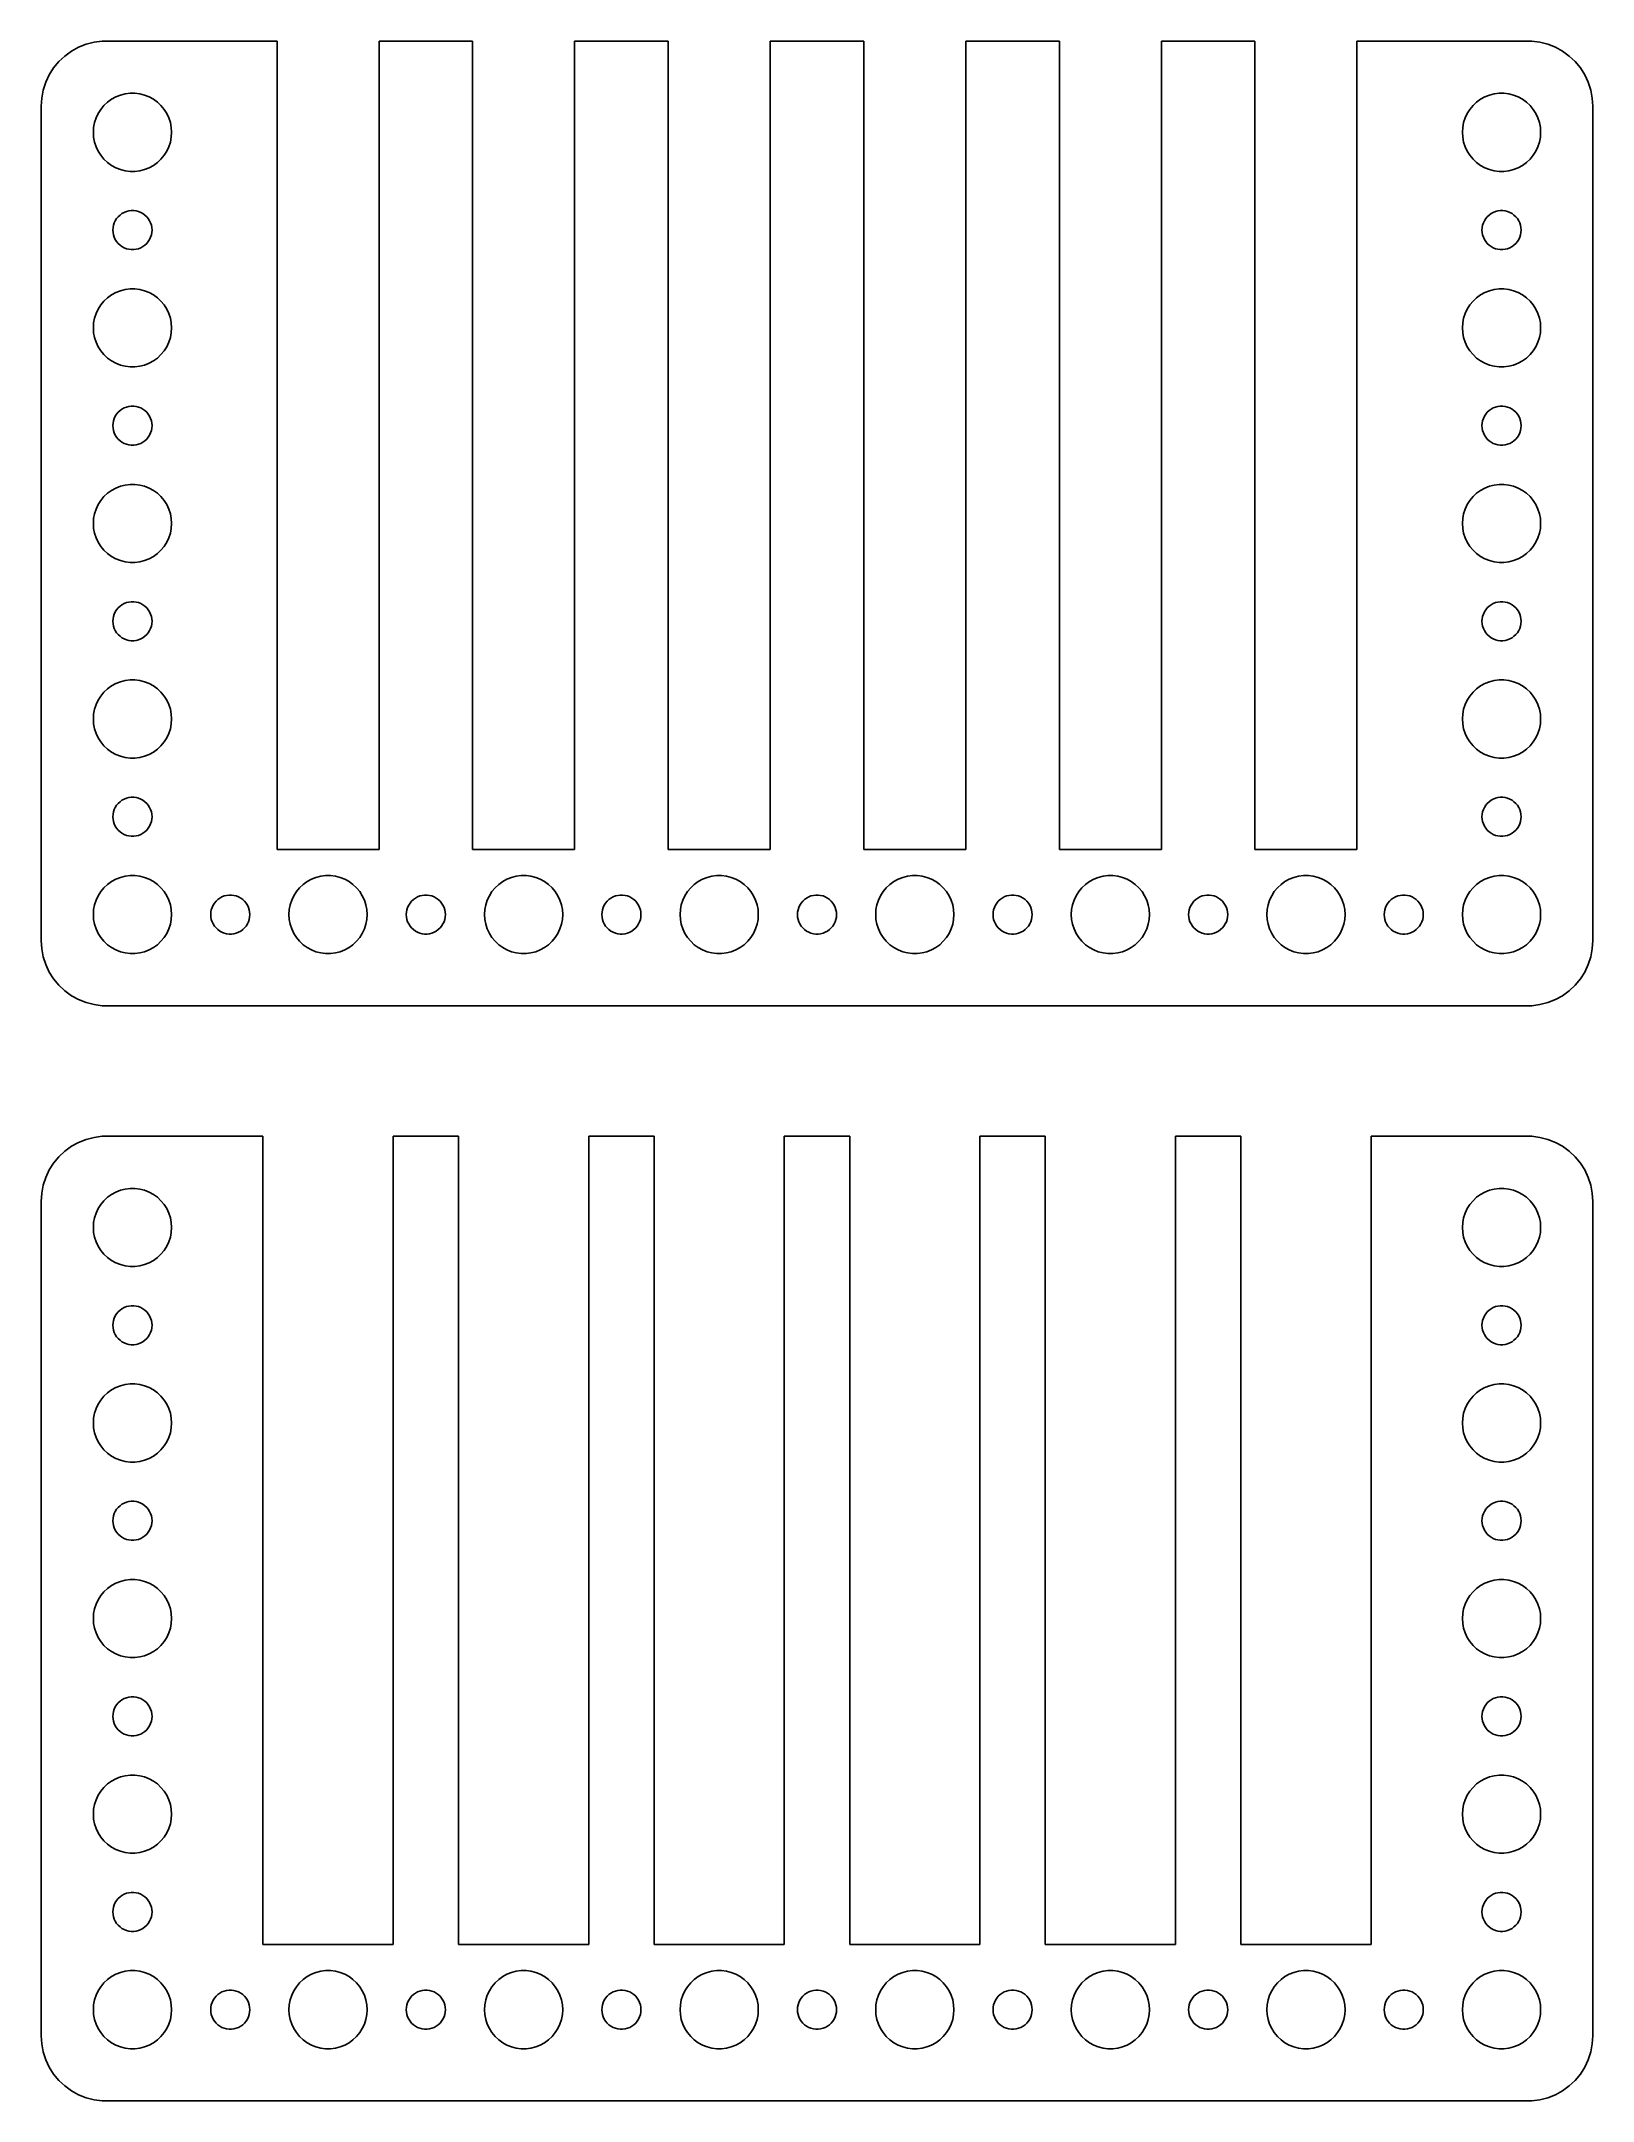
# Model space of a CAD drawing. Header units: metres. Extents: x -60 to 60, y 47 to 205.
import ezdxf

# ---------------------------------------------------------------- set-up
doc = ezdxf.new("R2010")
doc.units = ezdxf.units.M

msp = doc.modelspace()

# ---------------------------------------------------------------- linework, layer by layer
for p, q in [((-57.6871, 203.853), (-58.1448, 203.423)), ((-57.1791, 204.222), (-57.6871, 203.853)), ((-56.6289, 204.524), (-57.1791, 204.222)), ((-56.0451, 204.755), (-56.6289, 204.524)), ((-55.4369, 204.911), (-56.0451, 204.755)), ((-54.8139, 204.99), (-55.4369, 204.911)), ((-41.4118, 204.99), (-54.8139, 204.99)), ((-41.4118, 143), (-41.4118, 204.99)), ((-26.4118, 204.99), (-33.5882, 204.99)), ((-33.5882, 204.99), (-33.5882, 143)), ((-26.4118, 143), (-26.4118, 204.99)), ((-11.4118, 204.99), (-18.5882, 204.99)), ((-18.5882, 204.99), (-18.5882, 143)), ((-11.4118, 143), (-11.4118, 204.99)), ((3.58817, 204.99), (-3.58817, 204.99)), ((-3.58817, 204.99), (-3.58817, 143)), ((3.58817, 143), (3.58817, 204.99)), ((18.5882, 204.99), (11.4118, 204.99)), ((11.4118, 204.99), (11.4118, 143)), ((18.5882, 143), (18.5882, 204.99)), ((33.5882, 204.99), (26.4118, 204.99)), ((26.4118, 204.99), (26.4118, 143)), ((33.5882, 143), (33.5882, 204.99)), ((54.8139, 204.99), (41.4118, 204.99)), ((41.4118, 204.99), (41.4118, 143)), ((55.4369, 204.911), (54.8139, 204.99)), ((56.0451, 204.755), (55.4369, 204.911)), ((56.6289, 204.524), (56.0451, 204.755)), ((57.1791, 204.222), (56.6289, 204.524)), ((57.6871, 203.853), (57.1791, 204.222)), ((58.1448, 203.423), (57.6871, 203.853)), ((-58.8815, 202.409), (-59.1489, 201.841)), ((-58.5451, 202.939), (-58.8815, 202.409)), ((-58.1448, 203.423), (-58.5451, 202.939)), ((58.5451, 202.939), (58.1448, 203.423)), ((58.8815, 202.409), (58.5451, 202.939)), ((59.1489, 201.841), (58.8815, 202.409)), ((-59.3429, 201.243), (-59.4606, 200.627)), ((-59.1489, 201.841), (-59.3429, 201.243)), ((-54.1075, 200.533), (-53.7773, 200.714)), ((-53.7773, 200.714), (-53.427, 200.853)), ((-53.427, 200.853), (-53.0621, 200.947)), ((-53.0621, 200.947), (-52.6884, 200.994)), ((-52.6884, 200.994), (-52.3116, 200.994)), ((-52.3116, 200.994), (-51.9379, 200.947)), ((-51.9379, 200.947), (-51.5729, 200.853)), ((-51.5729, 200.853), (-51.2227, 200.714)), ((-51.2227, 200.714), (-50.8925, 200.533)), ((50.8925, 200.533), (51.2227, 200.714)), ((51.2227, 200.714), (51.5729, 200.853)), ((51.5729, 200.853), (51.9379, 200.947)), ((51.9379, 200.947), (52.3116, 200.994)), ((52.3116, 200.994), (52.6884, 200.994)), ((52.6884, 200.994), (53.0621, 200.947)), ((53.0621, 200.947), (53.427, 200.853)), ((53.427, 200.853), (53.7773, 200.714)), ((53.7773, 200.714), (54.1075, 200.533)), ((59.3429, 201.243), (59.1489, 201.841)), ((59.4606, 200.627), (59.3429, 201.243)), ((-59.4606, 200.627), (-59.5, 200)), ((-59.5, 200), (-59.5, 136)), ((-55.4057, 198.746), (-55.2893, 199.104)), ((-55.2893, 199.104), (-55.1289, 199.445)), ((-55.1289, 199.445), (-54.927, 199.763)), ((-54.927, 199.763), (-54.6869, 200.054)), ((-54.6869, 200.054), (-54.4123, 200.312)), ((-54.4123, 200.312), (-54.1075, 200.533)), ((-50.8925, 200.533), (-50.5877, 200.312)), ((-50.5877, 200.312), (-50.3131, 200.054)), ((-50.3131, 200.054), (-50.0729, 199.763)), ((-50.0729, 199.763), (-49.8711, 199.445)), ((-49.8711, 199.445), (-49.7107, 199.104)), ((-49.7107, 199.104), (-49.5942, 198.746)), ((49.5942, 198.746), (49.7107, 199.104)), ((49.7107, 199.104), (49.8711, 199.445)), ((49.8711, 199.445), (50.0729, 199.763)), ((50.0729, 199.763), (50.3131, 200.054)), ((50.3131, 200.054), (50.5877, 200.312)), ((50.5877, 200.312), (50.8925, 200.533)), ((54.1075, 200.533), (54.4123, 200.312)), ((54.4123, 200.312), (54.6869, 200.054)), ((54.6869, 200.054), (54.927, 199.763)), ((54.927, 199.763), (55.1289, 199.445)), ((55.1289, 199.445), (55.2893, 199.104)), ((55.2893, 199.104), (55.4057, 198.746)), ((59.5, 200), (59.4606, 200.627)), ((59.5, 136), (59.5, 200)), ((-55.5, 198), (-55.4763, 198.376)), ((-55.4763, 197.624), (-55.5, 198)), ((-55.4763, 198.376), (-55.4057, 198.746)), ((-55.4057, 197.254), (-55.4763, 197.624)), ((-49.5942, 198.746), (-49.5237, 198.376)), ((-49.5237, 197.624), (-49.5942, 197.254)), ((-49.5237, 198.376), (-49.5, 198)), ((-49.5, 198), (-49.5237, 197.624)), ((49.5, 198), (49.5237, 198.376)), ((49.5237, 197.624), (49.5, 198)), ((49.5237, 198.376), (49.5942, 198.746)), ((49.5942, 197.254), (49.5237, 197.624)), ((55.4057, 198.746), (55.4763, 198.376)), ((55.4763, 197.624), (55.4057, 197.254)), ((55.4763, 198.376), (55.5, 198)), ((55.5, 198), (55.4763, 197.624)), ((-55.2893, 196.896), (-55.4057, 197.254)), ((-55.1289, 196.555), (-55.2893, 196.896)), ((-54.927, 196.237), (-55.1289, 196.555)), ((-54.6869, 195.946), (-54.927, 196.237)), ((-54.4123, 195.688), (-54.6869, 195.946)), ((-50.3131, 195.946), (-50.5877, 195.688)), ((-50.0729, 196.237), (-50.3131, 195.946)), ((-49.8711, 196.555), (-50.0729, 196.237)), ((-49.7107, 196.896), (-49.8711, 196.555)), ((-49.5942, 197.254), (-49.7107, 196.896)), ((49.7107, 196.896), (49.5942, 197.254)), ((49.8711, 196.555), (49.7107, 196.896)), ((50.0729, 196.237), (49.8711, 196.555)), ((50.3131, 195.946), (50.0729, 196.237)), ((50.5877, 195.688), (50.3131, 195.946)), ((54.6869, 195.946), (54.4123, 195.688)), ((54.927, 196.237), (54.6869, 195.946)), ((55.1289, 196.555), (54.927, 196.237)), ((55.2893, 196.896), (55.1289, 196.555)), ((55.4057, 197.254), (55.2893, 196.896)), ((-54.1075, 195.467), (-54.4123, 195.688)), ((-53.7773, 195.286), (-54.1075, 195.467)), ((-53.427, 195.147), (-53.7773, 195.286)), ((-53.0621, 195.053), (-53.427, 195.147)), ((-52.6884, 195.006), (-53.0621, 195.053)), ((-52.3116, 195.006), (-52.6884, 195.006)), ((-51.9379, 195.053), (-52.3116, 195.006)), ((-51.5729, 195.147), (-51.9379, 195.053)), ((-51.2227, 195.286), (-51.5729, 195.147)), ((-50.8925, 195.467), (-51.2227, 195.286)), ((-50.5877, 195.688), (-50.8925, 195.467)), ((50.8925, 195.467), (50.5877, 195.688)), ((51.2227, 195.286), (50.8925, 195.467)), ((51.5729, 195.147), (51.2227, 195.286)), ((51.9379, 195.053), (51.5729, 195.147)), ((52.3116, 195.006), (51.9379, 195.053)), ((52.6884, 195.006), (52.3116, 195.006)), ((53.0621, 195.053), (52.6884, 195.006)), ((53.427, 195.147), (53.0621, 195.053)), ((53.7773, 195.286), (53.427, 195.147)), ((54.1075, 195.467), (53.7773, 195.286)), ((54.4123, 195.688), (54.1075, 195.467)), ((-53.8947, 191.052), (-53.8145, 191.223)), ((-53.8145, 191.223), (-53.7135, 191.382)), ((-53.7135, 191.382), (-53.5934, 191.527)), ((-53.5934, 191.527), (-53.4561, 191.656)), ((-53.4561, 191.656), (-53.3037, 191.766)), ((-53.3037, 191.766), (-53.1387, 191.857)), ((-53.1387, 191.857), (-52.9635, 191.927)), ((-52.9635, 191.927), (-52.7811, 191.973)), ((-52.7811, 191.973), (-52.5942, 191.997)), ((-52.5942, 191.997), (-52.4058, 191.997)), ((-52.4058, 191.997), (-52.2189, 191.973)), ((-52.2189, 191.973), (-52.0365, 191.927)), ((-52.0365, 191.927), (-51.8613, 191.857)), ((-51.8613, 191.857), (-51.6963, 191.766)), ((-51.6963, 191.766), (-51.5439, 191.656)), ((-51.5439, 191.656), (-51.4065, 191.527)), ((-51.4065, 191.527), (-51.2865, 191.382)), ((-51.2865, 191.382), (-51.1855, 191.223)), ((-51.1855, 191.223), (-51.1053, 191.052)), ((51.1053, 191.052), (51.1855, 191.223)), ((51.1855, 191.223), (51.2865, 191.382)), ((51.2865, 191.382), (51.4065, 191.527)), ((51.4065, 191.527), (51.5439, 191.656)), ((51.5439, 191.656), (51.6963, 191.766)), ((51.6963, 191.766), (51.8613, 191.857)), ((51.8613, 191.857), (52.0365, 191.927)), ((52.0365, 191.927), (52.2189, 191.973)), ((52.2189, 191.973), (52.4058, 191.997)), ((52.4058, 191.997), (52.5942, 191.997)), ((52.5942, 191.997), (52.7811, 191.973)), ((52.7811, 191.973), (52.9635, 191.927)), ((52.9635, 191.927), (53.1387, 191.857)), ((53.1387, 191.857), (53.3037, 191.766)), ((53.3037, 191.766), (53.4561, 191.656)), ((53.4561, 191.656), (53.5934, 191.527)), ((53.5934, 191.527), (53.7135, 191.382)), ((53.7135, 191.382), (53.8145, 191.223)), ((53.8145, 191.223), (53.8947, 191.052)), ((-54, 190.5), (-53.9882, 190.688)), ((-53.9882, 190.312), (-54, 190.5)), ((-53.9882, 190.688), (-53.9529, 190.873)), ((-53.9529, 190.127), (-53.9882, 190.312)), ((-53.9529, 190.873), (-53.8947, 191.052)), ((-53.8947, 189.948), (-53.9529, 190.127)), ((-53.8145, 189.777), (-53.8947, 189.948)), ((-53.7135, 189.618), (-53.8145, 189.777)), ((-53.5934, 189.473), (-53.7135, 189.618)), ((-51.2865, 189.618), (-51.4065, 189.473)), ((-51.1855, 189.777), (-51.2865, 189.618)), ((-51.1053, 189.948), (-51.1855, 189.777)), ((-51.1053, 191.052), (-51.0471, 190.873)), ((-51.0471, 190.127), (-51.1053, 189.948)), ((-51.0471, 190.873), (-51.0118, 190.688)), ((-51.0118, 190.312), (-51.0471, 190.127)), ((-51.0118, 190.688), (-51, 190.5)), ((-51, 190.5), (-51.0118, 190.312)), ((51, 190.5), (51.0118, 190.688)), ((51.0118, 190.312), (51, 190.5)), ((51.0118, 190.688), (51.0471, 190.873)), ((51.0471, 190.127), (51.0118, 190.312)), ((51.0471, 190.873), (51.1053, 191.052)), ((51.1053, 189.948), (51.0471, 190.127)), ((51.1855, 189.777), (51.1053, 189.948)), ((51.2865, 189.618), (51.1855, 189.777)), ((51.4065, 189.473), (51.2865, 189.618)), ((53.7135, 189.618), (53.5934, 189.473)), ((53.8145, 189.777), (53.7135, 189.618)), ((53.8947, 189.948), (53.8145, 189.777)), ((53.8947, 191.052), (53.9529, 190.873)), ((53.9529, 190.127), (53.8947, 189.948)), ((53.9529, 190.873), (53.9882, 190.688)), ((53.9882, 190.312), (53.9529, 190.127)), ((53.9882, 190.688), (54, 190.5)), ((54, 190.5), (53.9882, 190.312)), ((-53.4561, 189.344), (-53.5934, 189.473)), ((-53.3037, 189.234), (-53.4561, 189.344)), ((-53.1387, 189.143), (-53.3037, 189.234)), ((-52.9635, 189.073), (-53.1387, 189.143)), ((-52.7811, 189.027), (-52.9635, 189.073)), ((-52.5942, 189.003), (-52.7811, 189.027)), ((-52.4058, 189.003), (-52.5942, 189.003)), ((-52.2189, 189.027), (-52.4058, 189.003)), ((-52.0365, 189.073), (-52.2189, 189.027)), ((-51.8613, 189.143), (-52.0365, 189.073)), ((-51.6963, 189.234), (-51.8613, 189.143)), ((-51.5439, 189.344), (-51.6963, 189.234)), ((-51.4065, 189.473), (-51.5439, 189.344)), ((51.5439, 189.344), (51.4065, 189.473)), ((51.6963, 189.234), (51.5439, 189.344)), ((51.8613, 189.143), (51.6963, 189.234)), ((52.0365, 189.073), (51.8613, 189.143)), ((52.2189, 189.027), (52.0365, 189.073)), ((52.4058, 189.003), (52.2189, 189.027)), ((52.5942, 189.003), (52.4058, 189.003)), ((52.7811, 189.027), (52.5942, 189.003)), ((52.9635, 189.073), (52.7811, 189.027)), ((53.1387, 189.143), (52.9635, 189.073)), ((53.3037, 189.234), (53.1387, 189.143)), ((53.4561, 189.344), (53.3037, 189.234)), ((53.5934, 189.473), (53.4561, 189.344)), ((-54.927, 184.763), (-54.6869, 185.054)), ((-54.6869, 185.054), (-54.4123, 185.312)), ((-54.4123, 185.312), (-54.1075, 185.533)), ((-54.1075, 185.533), (-53.7773, 185.714)), ((-53.7773, 185.714), (-53.427, 185.853)), ((-53.427, 185.853), (-53.0621, 185.947)), ((-53.0621, 185.947), (-52.6884, 185.994)), ((-52.6884, 185.994), (-52.3116, 185.994)), ((-52.3116, 185.994), (-51.9379, 185.947)), ((-51.9379, 185.947), (-51.5729, 185.853)), ((-51.5729, 185.853), (-51.2227, 185.714)), ((-51.2227, 185.714), (-50.8925, 185.533)), ((-50.8925, 185.533), (-50.5877, 185.312)), ((-50.5877, 185.312), (-50.3131, 185.054)), ((-50.3131, 185.054), (-50.0729, 184.763)), ((50.0729, 184.763), (50.3131, 185.054)), ((50.3131, 185.054), (50.5877, 185.312)), ((50.5877, 185.312), (50.8925, 185.533)), ((50.8925, 185.533), (51.2227, 185.714)), ((51.2227, 185.714), (51.5729, 185.853)), ((51.5729, 185.853), (51.9379, 185.947)), ((51.9379, 185.947), (52.3116, 185.994)), ((52.3116, 185.994), (52.6884, 185.994)), ((52.6884, 185.994), (53.0621, 185.947)), ((53.0621, 185.947), (53.427, 185.853)), ((53.427, 185.853), (53.7773, 185.714)), ((53.7773, 185.714), (54.1075, 185.533)), ((54.1075, 185.533), (54.4123, 185.312)), ((54.4123, 185.312), (54.6869, 185.054)), ((54.6869, 185.054), (54.927, 184.763)), ((-55.5, 183), (-55.4763, 183.376)), ((-55.4763, 183.376), (-55.4057, 183.746)), ((-55.4057, 183.746), (-55.2893, 184.104)), ((-55.2893, 184.104), (-55.1289, 184.445)), ((-55.1289, 184.445), (-54.927, 184.763)), ((-50.0729, 184.763), (-49.8711, 184.445)), ((-49.8711, 184.445), (-49.7107, 184.104)), ((-49.7107, 184.104), (-49.5942, 183.746)), ((-49.5942, 183.746), (-49.5237, 183.376)), ((-49.5237, 183.376), (-49.5, 183)), ((49.5, 183), (49.5237, 183.376)), ((49.5237, 183.376), (49.5942, 183.746)), ((49.5942, 183.746), (49.7107, 184.104)), ((49.7107, 184.104), (49.8711, 184.445)), ((49.8711, 184.445), (50.0729, 184.763)), ((54.927, 184.763), (55.1289, 184.445)), ((55.1289, 184.445), (55.2893, 184.104)), ((55.2893, 184.104), (55.4057, 183.746)), ((55.4057, 183.746), (55.4763, 183.376)), ((55.4763, 183.376), (55.5, 183)), ((-55.4763, 182.624), (-55.5, 183)), ((-55.4057, 182.254), (-55.4763, 182.624)), ((-55.2893, 181.896), (-55.4057, 182.254)), ((-55.1289, 181.555), (-55.2893, 181.896)), ((-49.7107, 181.896), (-49.8711, 181.555)), ((-49.5942, 182.254), (-49.7107, 181.896)), ((-49.5237, 182.624), (-49.5942, 182.254)), ((-49.5, 183), (-49.5237, 182.624)), ((49.5237, 182.624), (49.5, 183)), ((49.5942, 182.254), (49.5237, 182.624)), ((49.7107, 181.896), (49.5942, 182.254)), ((49.8711, 181.555), (49.7107, 181.896)), ((55.2893, 181.896), (55.1289, 181.555)), ((55.4057, 182.254), (55.2893, 181.896)), ((55.4763, 182.624), (55.4057, 182.254)), ((55.5, 183), (55.4763, 182.624)), ((-54.927, 181.237), (-55.1289, 181.555)), ((-54.6869, 180.946), (-54.927, 181.237)), ((-54.4123, 180.688), (-54.6869, 180.946)), ((-54.1075, 180.467), (-54.4123, 180.688)), ((-53.7773, 180.286), (-54.1075, 180.467)), ((-53.427, 180.147), (-53.7773, 180.286)), ((-53.0621, 180.053), (-53.427, 180.147)), ((-51.5729, 180.147), (-51.9379, 180.053)), ((-51.2227, 180.286), (-51.5729, 180.147)), ((-50.8925, 180.467), (-51.2227, 180.286)), ((-50.5877, 180.688), (-50.8925, 180.467)), ((-50.3131, 180.946), (-50.5877, 180.688)), ((-50.0729, 181.237), (-50.3131, 180.946)), ((-49.8711, 181.555), (-50.0729, 181.237)), ((50.0729, 181.237), (49.8711, 181.555)), ((50.3131, 180.946), (50.0729, 181.237)), ((50.5877, 180.688), (50.3131, 180.946)), ((50.8925, 180.467), (50.5877, 180.688)), ((51.2227, 180.286), (50.8925, 180.467)), ((51.5729, 180.147), (51.2227, 180.286)), ((51.9379, 180.053), (51.5729, 180.147)), ((53.427, 180.147), (53.0621, 180.053)), ((53.7773, 180.286), (53.427, 180.147)), ((54.1075, 180.467), (53.7773, 180.286)), ((54.4123, 180.688), (54.1075, 180.467)), ((54.6869, 180.946), (54.4123, 180.688)), ((54.927, 181.237), (54.6869, 180.946)), ((55.1289, 181.555), (54.927, 181.237)), ((-52.6884, 180.006), (-53.0621, 180.053)), ((-52.3116, 180.006), (-52.6884, 180.006)), ((-51.9379, 180.053), (-52.3116, 180.006)), ((52.3116, 180.006), (51.9379, 180.053)), ((52.6884, 180.006), (52.3116, 180.006)), ((53.0621, 180.053), (52.6884, 180.006)), ((-52.9635, 176.927), (-52.7811, 176.973)), ((-52.7811, 176.973), (-52.5942, 176.997)), ((-52.5942, 176.997), (-52.4058, 176.997)), ((-52.4058, 176.997), (-52.2189, 176.973)), ((-52.2189, 176.973), (-52.0365, 176.927)), ((52.0365, 176.927), (52.2189, 176.973)), ((52.2189, 176.973), (52.4058, 176.997)), ((52.4058, 176.997), (52.5942, 176.997)), ((52.5942, 176.997), (52.7811, 176.973)), ((52.7811, 176.973), (52.9635, 176.927)), ((-54, 175.5), (-53.9882, 175.688)), ((-53.9882, 175.312), (-54, 175.5)), ((-53.9882, 175.688), (-53.9529, 175.873)), ((-53.9529, 175.873), (-53.8947, 176.052)), ((-53.8947, 176.052), (-53.8145, 176.223)), ((-53.8145, 176.223), (-53.7135, 176.382)), ((-53.7135, 176.382), (-53.5934, 176.527)), ((-53.5934, 176.527), (-53.4561, 176.656)), ((-53.4561, 176.656), (-53.3037, 176.766)), ((-53.3037, 176.766), (-53.1387, 176.857)), ((-53.1387, 176.857), (-52.9635, 176.927)), ((-52.0365, 176.927), (-51.8613, 176.857)), ((-51.8613, 176.857), (-51.6963, 176.766)), ((-51.6963, 176.766), (-51.5439, 176.656)), ((-51.5439, 176.656), (-51.4065, 176.527)), ((-51.4065, 176.527), (-51.2865, 176.382)), ((-51.2865, 176.382), (-51.1855, 176.223)), ((-51.1855, 176.223), (-51.1053, 176.052)), ((-51.1053, 176.052), (-51.0471, 175.873)), ((-51.0471, 175.873), (-51.0118, 175.688)), ((-51.0118, 175.688), (-51, 175.5)), ((-51, 175.5), (-51.0118, 175.312)), ((51, 175.5), (51.0118, 175.688)), ((51.0118, 175.312), (51, 175.5)), ((51.0118, 175.688), (51.0471, 175.873)), ((51.0471, 175.873), (51.1053, 176.052)), ((51.1053, 176.052), (51.1855, 176.223)), ((51.1855, 176.223), (51.2865, 176.382)), ((51.2865, 176.382), (51.4065, 176.527)), ((51.4065, 176.527), (51.5439, 176.656)), ((51.5439, 176.656), (51.6963, 176.766)), ((51.6963, 176.766), (51.8613, 176.857)), ((51.8613, 176.857), (52.0365, 176.927)), ((52.9635, 176.927), (53.1387, 176.857)), ((53.1387, 176.857), (53.3037, 176.766)), ((53.3037, 176.766), (53.4561, 176.656)), ((53.4561, 176.656), (53.5934, 176.527)), ((53.5934, 176.527), (53.7135, 176.382)), ((53.7135, 176.382), (53.8145, 176.223)), ((53.8145, 176.223), (53.8947, 176.052)), ((53.8947, 176.052), (53.9529, 175.873)), ((53.9529, 175.873), (53.9882, 175.688)), ((53.9882, 175.688), (54, 175.5)), ((54, 175.5), (53.9882, 175.312)), ((-53.9529, 175.127), (-53.9882, 175.312)), ((-53.8947, 174.948), (-53.9529, 175.127)), ((-53.8145, 174.777), (-53.8947, 174.948)), ((-53.7135, 174.618), (-53.8145, 174.777)), ((-53.5934, 174.473), (-53.7135, 174.618)), ((-53.4561, 174.344), (-53.5934, 174.473)), ((-53.3037, 174.234), (-53.4561, 174.344)), ((-53.1387, 174.143), (-53.3037, 174.234)), ((-52.9635, 174.073), (-53.1387, 174.143)), ((-52.7811, 174.027), (-52.9635, 174.073)), ((-52.5942, 174.003), (-52.7811, 174.027)), ((-52.4058, 174.003), (-52.5942, 174.003)), ((-52.2189, 174.027), (-52.4058, 174.003)), ((-52.0365, 174.073), (-52.2189, 174.027)), ((-51.8613, 174.143), (-52.0365, 174.073)), ((-51.6963, 174.234), (-51.8613, 174.143)), ((-51.5439, 174.344), (-51.6963, 174.234)), ((-51.4065, 174.473), (-51.5439, 174.344)), ((-51.2865, 174.618), (-51.4065, 174.473)), ((-51.1855, 174.777), (-51.2865, 174.618)), ((-51.1053, 174.948), (-51.1855, 174.777)), ((-51.0471, 175.127), (-51.1053, 174.948)), ((-51.0118, 175.312), (-51.0471, 175.127)), ((51.0471, 175.127), (51.0118, 175.312)), ((51.1053, 174.948), (51.0471, 175.127)), ((51.1855, 174.777), (51.1053, 174.948)), ((51.2865, 174.618), (51.1855, 174.777)), ((51.4065, 174.473), (51.2865, 174.618)), ((51.5439, 174.344), (51.4065, 174.473)), ((51.6963, 174.234), (51.5439, 174.344)), ((51.8613, 174.143), (51.6963, 174.234)), ((52.0365, 174.073), (51.8613, 174.143)), ((52.2189, 174.027), (52.0365, 174.073)), ((52.4058, 174.003), (52.2189, 174.027)), ((52.5942, 174.003), (52.4058, 174.003)), ((52.7811, 174.027), (52.5942, 174.003)), ((52.9635, 174.073), (52.7811, 174.027)), ((53.1387, 174.143), (52.9635, 174.073)), ((53.3037, 174.234), (53.1387, 174.143)), ((53.4561, 174.344), (53.3037, 174.234)), ((53.5934, 174.473), (53.4561, 174.344)), ((53.7135, 174.618), (53.5934, 174.473)), ((53.8145, 174.777), (53.7135, 174.618)), ((53.8947, 174.948), (53.8145, 174.777)), ((53.9529, 175.127), (53.8947, 174.948)), ((53.9882, 175.312), (53.9529, 175.127)), ((-54.1075, 170.533), (-53.7773, 170.714)), ((-53.7773, 170.714), (-53.427, 170.853)), ((-53.427, 170.853), (-53.0621, 170.947)), ((-53.0621, 170.947), (-52.6884, 170.994)), ((-52.6884, 170.994), (-52.3116, 170.994)), ((-52.3116, 170.994), (-51.9379, 170.947)), ((-51.9379, 170.947), (-51.5729, 170.853)), ((-51.5729, 170.853), (-51.2227, 170.714)), ((-51.2227, 170.714), (-50.8925, 170.533)), ((50.8925, 170.533), (51.2227, 170.714)), ((51.2227, 170.714), (51.5729, 170.853)), ((51.5729, 170.853), (51.9379, 170.947)), ((51.9379, 170.947), (52.3116, 170.994)), ((52.3116, 170.994), (52.6884, 170.994)), ((52.6884, 170.994), (53.0621, 170.947)), ((53.0621, 170.947), (53.427, 170.853)), ((53.427, 170.853), (53.7773, 170.714)), ((53.7773, 170.714), (54.1075, 170.533)), ((-55.4057, 168.746), (-55.2893, 169.104)), ((-55.2893, 169.104), (-55.1289, 169.445)), ((-55.1289, 169.445), (-54.927, 169.763)), ((-54.927, 169.763), (-54.6869, 170.054)), ((-54.6869, 170.054), (-54.4123, 170.312)), ((-54.4123, 170.312), (-54.1075, 170.533)), ((-50.8925, 170.533), (-50.5877, 170.312)), ((-50.5877, 170.312), (-50.3131, 170.054)), ((-50.3131, 170.054), (-50.0729, 169.763)), ((-50.0729, 169.763), (-49.8711, 169.445)), ((-49.8711, 169.445), (-49.7107, 169.104)), ((-49.7107, 169.104), (-49.5942, 168.746)), ((49.5942, 168.746), (49.7107, 169.104)), ((49.7107, 169.104), (49.8711, 169.445)), ((49.8711, 169.445), (50.0729, 169.763)), ((50.0729, 169.763), (50.3131, 170.054)), ((50.3131, 170.054), (50.5877, 170.312)), ((50.5877, 170.312), (50.8925, 170.533)), ((54.1075, 170.533), (54.4123, 170.312)), ((54.4123, 170.312), (54.6869, 170.054)), ((54.6869, 170.054), (54.927, 169.763)), ((54.927, 169.763), (55.1289, 169.445)), ((55.1289, 169.445), (55.2893, 169.104)), ((55.2893, 169.104), (55.4057, 168.746)), ((-55.5, 168), (-55.4763, 168.376)), ((-55.4763, 167.624), (-55.5, 168)), ((-55.4763, 168.376), (-55.4057, 168.746)), ((-55.4057, 167.254), (-55.4763, 167.624)), ((-49.5942, 168.746), (-49.5237, 168.376)), ((-49.5237, 167.624), (-49.5942, 167.254)), ((-49.5237, 168.376), (-49.5, 168)), ((-49.5, 168), (-49.5237, 167.624)), ((49.5, 168), (49.5237, 168.376)), ((49.5237, 167.624), (49.5, 168)), ((49.5237, 168.376), (49.5942, 168.746)), ((49.5942, 167.254), (49.5237, 167.624)), ((55.4057, 168.746), (55.4763, 168.376)), ((55.4763, 167.624), (55.4057, 167.254)), ((55.4763, 168.376), (55.5, 168)), ((55.5, 168), (55.4763, 167.624)), ((-55.2893, 166.896), (-55.4057, 167.254)), ((-55.1289, 166.555), (-55.2893, 166.896)), ((-54.927, 166.237), (-55.1289, 166.555)), ((-54.6869, 165.946), (-54.927, 166.237)), ((-54.4123, 165.688), (-54.6869, 165.946)), ((-50.3131, 165.946), (-50.5877, 165.688)), ((-50.0729, 166.237), (-50.3131, 165.946)), ((-49.8711, 166.555), (-50.0729, 166.237)), ((-49.7107, 166.896), (-49.8711, 166.555)), ((-49.5942, 167.254), (-49.7107, 166.896)), ((49.7107, 166.896), (49.5942, 167.254)), ((49.8711, 166.555), (49.7107, 166.896)), ((50.0729, 166.237), (49.8711, 166.555)), ((50.3131, 165.946), (50.0729, 166.237)), ((50.5877, 165.688), (50.3131, 165.946)), ((54.6869, 165.946), (54.4123, 165.688)), ((54.927, 166.237), (54.6869, 165.946)), ((55.1289, 166.555), (54.927, 166.237)), ((55.2893, 166.896), (55.1289, 166.555)), ((55.4057, 167.254), (55.2893, 166.896)), ((-54.1075, 165.467), (-54.4123, 165.688)), ((-53.7773, 165.286), (-54.1075, 165.467)), ((-53.427, 165.147), (-53.7773, 165.286)), ((-53.0621, 165.053), (-53.427, 165.147)), ((-52.6884, 165.006), (-53.0621, 165.053)), ((-52.3116, 165.006), (-52.6884, 165.006)), ((-51.9379, 165.053), (-52.3116, 165.006)), ((-51.5729, 165.147), (-51.9379, 165.053)), ((-51.2227, 165.286), (-51.5729, 165.147)), ((-50.8925, 165.467), (-51.2227, 165.286)), ((-50.5877, 165.688), (-50.8925, 165.467)), ((50.8925, 165.467), (50.5877, 165.688)), ((51.2227, 165.286), (50.8925, 165.467)), ((51.5729, 165.147), (51.2227, 165.286)), ((51.9379, 165.053), (51.5729, 165.147)), ((52.3116, 165.006), (51.9379, 165.053)), ((52.6884, 165.006), (52.3116, 165.006)), ((53.0621, 165.053), (52.6884, 165.006)), ((53.427, 165.147), (53.0621, 165.053)), ((53.7773, 165.286), (53.427, 165.147)), ((54.1075, 165.467), (53.7773, 165.286)), ((54.4123, 165.688), (54.1075, 165.467)), ((-53.8947, 161.052), (-53.8145, 161.223)), ((-53.8145, 161.223), (-53.7135, 161.382)), ((-53.7135, 161.382), (-53.5934, 161.527)), ((-53.5934, 161.527), (-53.4561, 161.656)), ((-53.4561, 161.656), (-53.3037, 161.766)), ((-53.3037, 161.766), (-53.1387, 161.857)), ((-53.1387, 161.857), (-52.9635, 161.927)), ((-52.9635, 161.927), (-52.7811, 161.973)), ((-52.7811, 161.973), (-52.5942, 161.997)), ((-52.5942, 161.997), (-52.4058, 161.997)), ((-52.4058, 161.997), (-52.2189, 161.973)), ((-52.2189, 161.973), (-52.0365, 161.927)), ((-52.0365, 161.927), (-51.8613, 161.857)), ((-51.8613, 161.857), (-51.6963, 161.766)), ((-51.6963, 161.766), (-51.5439, 161.656)), ((-51.5439, 161.656), (-51.4065, 161.527)), ((-51.4065, 161.527), (-51.2865, 161.382)), ((-51.2865, 161.382), (-51.1855, 161.223)), ((-51.1855, 161.223), (-51.1053, 161.052)), ((51.1053, 161.052), (51.1855, 161.223)), ((51.1855, 161.223), (51.2865, 161.382)), ((51.2865, 161.382), (51.4065, 161.527)), ((51.4065, 161.527), (51.5439, 161.656)), ((51.5439, 161.656), (51.6963, 161.766)), ((51.6963, 161.766), (51.8613, 161.857)), ((51.8613, 161.857), (52.0365, 161.927)), ((52.0365, 161.927), (52.2189, 161.973)), ((52.2189, 161.973), (52.4058, 161.997)), ((52.4058, 161.997), (52.5942, 161.997)), ((52.5942, 161.997), (52.7811, 161.973)), ((52.7811, 161.973), (52.9635, 161.927)), ((52.9635, 161.927), (53.1387, 161.857)), ((53.1387, 161.857), (53.3037, 161.766)), ((53.3037, 161.766), (53.4561, 161.656)), ((53.4561, 161.656), (53.5934, 161.527)), ((53.5934, 161.527), (53.7135, 161.382)), ((53.7135, 161.382), (53.8145, 161.223)), ((53.8145, 161.223), (53.8947, 161.052)), ((-54, 160.5), (-53.9882, 160.688)), ((-53.9882, 160.312), (-54, 160.5)), ((-53.9882, 160.688), (-53.9529, 160.873)), ((-53.9529, 160.127), (-53.9882, 160.312)), ((-53.9529, 160.873), (-53.8947, 161.052)), ((-53.8947, 159.948), (-53.9529, 160.127)), ((-53.8145, 159.777), (-53.8947, 159.948)), ((-53.7135, 159.618), (-53.8145, 159.777)), ((-53.5934, 159.473), (-53.7135, 159.618)), ((-51.2865, 159.618), (-51.4065, 159.473)), ((-51.1855, 159.777), (-51.2865, 159.618)), ((-51.1053, 159.948), (-51.1855, 159.777)), ((-51.1053, 161.052), (-51.0471, 160.873)), ((-51.0471, 160.127), (-51.1053, 159.948)), ((-51.0471, 160.873), (-51.0118, 160.688)), ((-51.0118, 160.312), (-51.0471, 160.127)), ((-51.0118, 160.688), (-51, 160.5)), ((-51, 160.5), (-51.0118, 160.312)), ((51, 160.5), (51.0118, 160.688)), ((51.0118, 160.312), (51, 160.5)), ((51.0118, 160.688), (51.0471, 160.873)), ((51.0471, 160.127), (51.0118, 160.312)), ((51.0471, 160.873), (51.1053, 161.052)), ((51.1053, 159.948), (51.0471, 160.127)), ((51.1855, 159.777), (51.1053, 159.948)), ((51.2865, 159.618), (51.1855, 159.777)), ((51.4065, 159.473), (51.2865, 159.618)), ((53.7135, 159.618), (53.5934, 159.473)), ((53.8145, 159.777), (53.7135, 159.618)), ((53.8947, 159.948), (53.8145, 159.777)), ((53.8947, 161.052), (53.9529, 160.873)), ((53.9529, 160.127), (53.8947, 159.948)), ((53.9529, 160.873), (53.9882, 160.688)), ((53.9882, 160.312), (53.9529, 160.127)), ((53.9882, 160.688), (54, 160.5)), ((54, 160.5), (53.9882, 160.312)), ((-53.4561, 159.344), (-53.5934, 159.473)), ((-53.3037, 159.234), (-53.4561, 159.344)), ((-53.1387, 159.143), (-53.3037, 159.234)), ((-52.9635, 159.073), (-53.1387, 159.143)), ((-52.7811, 159.027), (-52.9635, 159.073)), ((-52.5942, 159.003), (-52.7811, 159.027)), ((-52.4058, 159.003), (-52.5942, 159.003)), ((-52.2189, 159.027), (-52.4058, 159.003)), ((-52.0365, 159.073), (-52.2189, 159.027)), ((-51.8613, 159.143), (-52.0365, 159.073)), ((-51.6963, 159.234), (-51.8613, 159.143)), ((-51.5439, 159.344), (-51.6963, 159.234)), ((-51.4065, 159.473), (-51.5439, 159.344)), ((51.5439, 159.344), (51.4065, 159.473)), ((51.6963, 159.234), (51.5439, 159.344)), ((51.8613, 159.143), (51.6963, 159.234)), ((52.0365, 159.073), (51.8613, 159.143)), ((52.2189, 159.027), (52.0365, 159.073)), ((52.4058, 159.003), (52.2189, 159.027)), ((52.5942, 159.003), (52.4058, 159.003)), ((52.7811, 159.027), (52.5942, 159.003)), ((52.9635, 159.073), (52.7811, 159.027)), ((53.1387, 159.143), (52.9635, 159.073)), ((53.3037, 159.234), (53.1387, 159.143)), ((53.4561, 159.344), (53.3037, 159.234)), ((53.5934, 159.473), (53.4561, 159.344)), ((-54.927, 154.763), (-54.6869, 155.054)), ((-54.6869, 155.054), (-54.4123, 155.312)), ((-54.4123, 155.312), (-54.1075, 155.533)), ((-54.1075, 155.533), (-53.7773, 155.714)), ((-53.7773, 155.714), (-53.427, 155.853)), ((-53.427, 155.853), (-53.0621, 155.947)), ((-53.0621, 155.947), (-52.6884, 155.994)), ((-52.6884, 155.994), (-52.3116, 155.994)), ((-52.3116, 155.994), (-51.9379, 155.947)), ((-51.9379, 155.947), (-51.5729, 155.853)), ((-51.5729, 155.853), (-51.2227, 155.714)), ((-51.2227, 155.714), (-50.8925, 155.533)), ((-50.8925, 155.533), (-50.5877, 155.312)), ((-50.5877, 155.312), (-50.3131, 155.054)), ((-50.3131, 155.054), (-50.0729, 154.763)), ((50.0729, 154.763), (50.3131, 155.054)), ((50.3131, 155.054), (50.5877, 155.312)), ((50.5877, 155.312), (50.8925, 155.533)), ((50.8925, 155.533), (51.2227, 155.714)), ((51.2227, 155.714), (51.5729, 155.853)), ((51.5729, 155.853), (51.9379, 155.947)), ((51.9379, 155.947), (52.3116, 155.994)), ((52.3116, 155.994), (52.6884, 155.994)), ((52.6884, 155.994), (53.0621, 155.947)), ((53.0621, 155.947), (53.427, 155.853)), ((53.427, 155.853), (53.7773, 155.714)), ((53.7773, 155.714), (54.1075, 155.533)), ((54.1075, 155.533), (54.4123, 155.312)), ((54.4123, 155.312), (54.6869, 155.054)), ((54.6869, 155.054), (54.927, 154.763)), ((-55.5, 153), (-55.4763, 153.376)), ((-55.4763, 153.376), (-55.4057, 153.746)), ((-55.4057, 153.746), (-55.2893, 154.104)), ((-55.2893, 154.104), (-55.1289, 154.445)), ((-55.1289, 154.445), (-54.927, 154.763)), ((-50.0729, 154.763), (-49.8711, 154.445)), ((-49.8711, 154.445), (-49.7107, 154.104)), ((-49.7107, 154.104), (-49.5942, 153.746)), ((-49.5942, 153.746), (-49.5237, 153.376)), ((-49.5237, 153.376), (-49.5, 153)), ((49.5, 153), (49.5237, 153.376)), ((49.5237, 153.376), (49.5942, 153.746)), ((49.5942, 153.746), (49.7107, 154.104)), ((49.7107, 154.104), (49.8711, 154.445)), ((49.8711, 154.445), (50.0729, 154.763)), ((54.927, 154.763), (55.1289, 154.445)), ((55.1289, 154.445), (55.2893, 154.104)), ((55.2893, 154.104), (55.4057, 153.746)), ((55.4057, 153.746), (55.4763, 153.376)), ((55.4763, 153.376), (55.5, 153)), ((-55.4763, 152.624), (-55.5, 153)), ((-55.4057, 152.254), (-55.4763, 152.624)), ((-55.2893, 151.896), (-55.4057, 152.254)), ((-55.1289, 151.555), (-55.2893, 151.896)), ((-49.7107, 151.896), (-49.8711, 151.555)), ((-49.5942, 152.254), (-49.7107, 151.896)), ((-49.5237, 152.624), (-49.5942, 152.254)), ((-49.5, 153), (-49.5237, 152.624)), ((49.5237, 152.624), (49.5, 153)), ((49.5942, 152.254), (49.5237, 152.624)), ((49.7107, 151.896), (49.5942, 152.254)), ((49.8711, 151.555), (49.7107, 151.896)), ((55.2893, 151.896), (55.1289, 151.555)), ((55.4057, 152.254), (55.2893, 151.896)), ((55.4763, 152.624), (55.4057, 152.254)), ((55.5, 153), (55.4763, 152.624)), ((-54.927, 151.237), (-55.1289, 151.555)), ((-54.6869, 150.946), (-54.927, 151.237)), ((-54.4123, 150.688), (-54.6869, 150.946)), ((-54.1075, 150.467), (-54.4123, 150.688)), ((-53.7773, 150.286), (-54.1075, 150.467)), ((-53.427, 150.147), (-53.7773, 150.286)), ((-53.0621, 150.053), (-53.427, 150.147)), ((-51.5729, 150.147), (-51.9379, 150.053)), ((-51.2227, 150.286), (-51.5729, 150.147)), ((-50.8925, 150.467), (-51.2227, 150.286)), ((-50.5877, 150.688), (-50.8925, 150.467)), ((-50.3131, 150.946), (-50.5877, 150.688)), ((-50.0729, 151.237), (-50.3131, 150.946)), ((-49.8711, 151.555), (-50.0729, 151.237)), ((50.0729, 151.237), (49.8711, 151.555)), ((50.3131, 150.946), (50.0729, 151.237)), ((50.5877, 150.688), (50.3131, 150.946)), ((50.8925, 150.467), (50.5877, 150.688)), ((51.2227, 150.286), (50.8925, 150.467)), ((51.5729, 150.147), (51.2227, 150.286)), ((51.9379, 150.053), (51.5729, 150.147)), ((53.427, 150.147), (53.0621, 150.053)), ((53.7773, 150.286), (53.427, 150.147)), ((54.1075, 150.467), (53.7773, 150.286)), ((54.4123, 150.688), (54.1075, 150.467)), ((54.6869, 150.946), (54.4123, 150.688)), ((54.927, 151.237), (54.6869, 150.946)), ((55.1289, 151.555), (54.927, 151.237)), ((-52.6884, 150.006), (-53.0621, 150.053)), ((-52.3116, 150.006), (-52.6884, 150.006)), ((-51.9379, 150.053), (-52.3116, 150.006)), ((52.3116, 150.006), (51.9379, 150.053)), ((52.6884, 150.006), (52.3116, 150.006)), ((53.0621, 150.053), (52.6884, 150.006)), ((-53.1387, 146.857), (-52.9635, 146.927)), ((-52.9635, 146.927), (-52.7811, 146.973)), ((-52.7811, 146.973), (-52.5942, 146.997)), ((-52.5942, 146.997), (-52.4058, 146.997)), ((-52.4058, 146.997), (-52.2189, 146.973)), ((-52.2189, 146.973), (-52.0365, 146.927)), ((-52.0365, 146.927), (-51.8613, 146.857)), ((51.8613, 146.857), (52.0365, 146.927)), ((52.0365, 146.927), (52.2189, 146.973)), ((52.2189, 146.973), (52.4058, 146.997)), ((52.4058, 146.997), (52.5942, 146.997)), ((52.5942, 146.997), (52.7811, 146.973)), ((52.7811, 146.973), (52.9635, 146.927)), ((52.9635, 146.927), (53.1387, 146.857)), ((-54, 145.5), (-53.9882, 145.688)), ((-53.9882, 145.312), (-54, 145.5)), ((-53.9882, 145.688), (-53.9529, 145.873)), ((-53.9529, 145.873), (-53.8947, 146.052)), ((-53.8947, 146.052), (-53.8145, 146.223)), ((-53.8145, 146.223), (-53.7135, 146.382)), ((-53.7135, 146.382), (-53.5934, 146.527)), ((-53.5934, 146.527), (-53.4561, 146.656)), ((-53.4561, 146.656), (-53.3037, 146.766)), ((-53.3037, 146.766), (-53.1387, 146.857)), ((-51.8613, 146.857), (-51.6963, 146.766)), ((-51.6963, 146.766), (-51.5439, 146.656)), ((-51.5439, 146.656), (-51.4065, 146.527)), ((-51.4065, 146.527), (-51.2865, 146.382)), ((-51.2865, 146.382), (-51.1855, 146.223)), ((-51.1855, 146.223), (-51.1053, 146.052)), ((-51.1053, 146.052), (-51.0471, 145.873)), ((-51.0471, 145.873), (-51.0118, 145.688)), ((-51.0118, 145.688), (-51, 145.5)), ((-51, 145.5), (-51.0118, 145.312)), ((51, 145.5), (51.0118, 145.688)), ((51.0118, 145.312), (51, 145.5)), ((51.0118, 145.688), (51.0471, 145.873)), ((51.0471, 145.873), (51.1053, 146.052)), ((51.1053, 146.052), (51.1855, 146.223)), ((51.1855, 146.223), (51.2865, 146.382)), ((51.2865, 146.382), (51.4065, 146.527)), ((51.4065, 146.527), (51.5439, 146.656)), ((51.5439, 146.656), (51.6963, 146.766)), ((51.6963, 146.766), (51.8613, 146.857)), ((53.1387, 146.857), (53.3037, 146.766)), ((53.3037, 146.766), (53.4561, 146.656)), ((53.4561, 146.656), (53.5934, 146.527)), ((53.5934, 146.527), (53.7135, 146.382)), ((53.7135, 146.382), (53.8145, 146.223)), ((53.8145, 146.223), (53.8947, 146.052)), ((53.8947, 146.052), (53.9529, 145.873)), ((53.9529, 145.873), (53.9882, 145.688)), ((53.9882, 145.688), (54, 145.5)), ((54, 145.5), (53.9882, 145.312)), ((-53.9529, 145.127), (-53.9882, 145.312)), ((-53.8947, 144.948), (-53.9529, 145.127)), ((-53.8145, 144.777), (-53.8947, 144.948)), ((-53.7135, 144.618), (-53.8145, 144.777)), ((-53.5934, 144.473), (-53.7135, 144.618)), ((-53.4561, 144.344), (-53.5934, 144.473)), ((-53.3037, 144.234), (-53.4561, 144.344)), ((-53.1387, 144.143), (-53.3037, 144.234)), ((-52.9635, 144.073), (-53.1387, 144.143)), ((-52.7811, 144.027), (-52.9635, 144.073)), ((-52.5942, 144.003), (-52.7811, 144.027)), ((-52.4058, 144.003), (-52.5942, 144.003)), ((-52.2189, 144.027), (-52.4058, 144.003)), ((-52.0365, 144.073), (-52.2189, 144.027)), ((-51.8613, 144.143), (-52.0365, 144.073)), ((-51.6963, 144.234), (-51.8613, 144.143)), ((-51.5439, 144.344), (-51.6963, 144.234)), ((-51.4065, 144.473), (-51.5439, 144.344)), ((-51.2865, 144.618), (-51.4065, 144.473)), ((-51.1855, 144.777), (-51.2865, 144.618)), ((-51.1053, 144.948), (-51.1855, 144.777)), ((-51.0471, 145.127), (-51.1053, 144.948)), ((-51.0118, 145.312), (-51.0471, 145.127)), ((51.0471, 145.127), (51.0118, 145.312)), ((51.1053, 144.948), (51.0471, 145.127)), ((51.1855, 144.777), (51.1053, 144.948)), ((51.2865, 144.618), (51.1855, 144.777)), ((51.4065, 144.473), (51.2865, 144.618)), ((51.5439, 144.344), (51.4065, 144.473)), ((51.6963, 144.234), (51.5439, 144.344)), ((51.8613, 144.143), (51.6963, 144.234)), ((52.0365, 144.073), (51.8613, 144.143)), ((52.2189, 144.027), (52.0365, 144.073)), ((52.4058, 144.003), (52.2189, 144.027)), ((52.5942, 144.003), (52.4058, 144.003)), ((52.7811, 144.027), (52.5942, 144.003)), ((52.9635, 144.073), (52.7811, 144.027)), ((53.1387, 144.143), (52.9635, 144.073)), ((53.3037, 144.234), (53.1387, 144.143)), ((53.4561, 144.344), (53.3037, 144.234)), ((53.5934, 144.473), (53.4561, 144.344)), ((53.7135, 144.618), (53.5934, 144.473)), ((53.8145, 144.777), (53.7135, 144.618)), ((53.8947, 144.948), (53.8145, 144.777)), ((53.9529, 145.127), (53.8947, 144.948)), ((53.9882, 145.312), (53.9529, 145.127)), ((-33.5882, 143), (-41.4118, 143)), ((-18.5882, 143), (-26.4118, 143)), ((-3.58817, 143), (-11.4118, 143)), ((11.4118, 143), (3.58817, 143)), ((26.4118, 143), (18.5882, 143)), ((41.4118, 143), (33.5882, 143)), ((-54.1075, 140.533), (-53.7773, 140.714)), ((-53.7773, 140.714), (-53.427, 140.853)), ((-53.427, 140.853), (-53.0621, 140.947)), ((-53.0621, 140.947), (-52.6884, 140.994)), ((-52.6884, 140.994), (-52.3116, 140.994)), ((-52.3116, 140.994), (-51.9379, 140.947)), ((-51.9379, 140.947), (-51.5729, 140.853)), ((-51.5729, 140.853), (-51.2227, 140.714)), ((-51.2227, 140.714), (-50.8925, 140.533)), ((-39.1075, 140.533), (-38.7773, 140.714)), ((-38.7773, 140.714), (-38.427, 140.853)), ((-38.427, 140.853), (-38.0621, 140.947)), ((-38.0621, 140.947), (-37.6884, 140.994)), ((-37.6884, 140.994), (-37.3116, 140.994)), ((-37.3116, 140.994), (-36.9379, 140.947)), ((-36.9379, 140.947), (-36.5729, 140.853)), ((-36.5729, 140.853), (-36.2227, 140.714)), ((-36.2227, 140.714), (-35.8925, 140.533)), ((-24.1075, 140.533), (-23.7773, 140.714)), ((-23.7773, 140.714), (-23.427, 140.853)), ((-23.427, 140.853), (-23.0621, 140.947)), ((-23.0621, 140.947), (-22.6884, 140.994)), ((-22.6884, 140.994), (-22.3116, 140.994)), ((-22.3116, 140.994), (-21.9379, 140.947)), ((-21.9379, 140.947), (-21.5729, 140.853)), ((-21.5729, 140.853), (-21.2227, 140.714)), ((-21.2227, 140.714), (-20.8925, 140.533)), ((-9.10747, 140.533), (-8.77733, 140.714)), ((-8.77733, 140.714), (-8.42705, 140.853)), ((-8.42705, 140.853), (-8.06213, 140.947)), ((-8.06213, 140.947), (-7.68837, 140.994)), ((-7.68837, 140.994), (-7.31161, 140.994)), ((-7.31161, 140.994), (-6.93785, 140.947)), ((-6.93785, 140.947), (-6.57294, 140.853)), ((-6.57294, 140.853), (-6.22266, 140.714)), ((-6.22266, 140.714), (-5.89252, 140.533)), ((5.89252, 140.533), (6.22266, 140.714)), ((6.22266, 140.714), (6.57294, 140.853)), ((6.57294, 140.853), (6.93785, 140.947)), ((6.93785, 140.947), (7.31161, 140.994)), ((7.31161, 140.994), (7.68837, 140.994)), ((7.68837, 140.994), (8.06213, 140.947)), ((8.06213, 140.947), (8.42705, 140.853)), ((8.42705, 140.853), (8.77733, 140.714)), ((8.77733, 140.714), (9.10747, 140.533)), ((20.8925, 140.533), (21.2227, 140.714)), ((21.2227, 140.714), (21.5729, 140.853)), ((21.5729, 140.853), (21.9379, 140.947)), ((21.9379, 140.947), (22.3116, 140.994)), ((22.3116, 140.994), (22.6884, 140.994)), ((22.6884, 140.994), (23.0621, 140.947)), ((23.0621, 140.947), (23.427, 140.853)), ((23.427, 140.853), (23.7773, 140.714)), ((23.7773, 140.714), (24.1075, 140.533)), ((35.8925, 140.533), (36.2227, 140.714)), ((36.2227, 140.714), (36.5729, 140.853)), ((36.5729, 140.853), (36.9379, 140.947)), ((36.9379, 140.947), (37.3116, 140.994)), ((37.3116, 140.994), (37.6884, 140.994)), ((37.6884, 140.994), (38.0621, 140.947)), ((38.0621, 140.947), (38.427, 140.853)), ((38.427, 140.853), (38.7773, 140.714)), ((38.7773, 140.714), (39.1075, 140.533)), ((50.8925, 140.533), (51.2227, 140.714)), ((51.2227, 140.714), (51.5729, 140.853)), ((51.5729, 140.853), (51.9379, 140.947)), ((51.9379, 140.947), (52.3116, 140.994)), ((52.3116, 140.994), (52.6884, 140.994)), ((52.6884, 140.994), (53.0621, 140.947)), ((53.0621, 140.947), (53.427, 140.853)), ((53.427, 140.853), (53.7773, 140.714)), ((53.7773, 140.714), (54.1075, 140.533)), ((-55.4057, 138.746), (-55.2893, 139.104)), ((-55.2893, 139.104), (-55.1289, 139.445)), ((-55.1289, 139.445), (-54.927, 139.763)), ((-54.927, 139.763), (-54.6869, 140.054)), ((-54.6869, 140.054), (-54.4123, 140.312)), ((-54.4123, 140.312), (-54.1075, 140.533)), ((-50.8925, 140.533), (-50.5877, 140.312)), ((-50.5877, 140.312), (-50.3131, 140.054)), ((-50.3131, 140.054), (-50.0729, 139.763)), ((-50.0729, 139.763), (-49.8711, 139.445)), ((-49.8711, 139.445), (-49.7107, 139.104)), ((-49.7107, 139.104), (-49.5942, 138.746)), ((-46.2135, 138.882), (-46.0934, 139.027)), ((-46.0934, 139.027), (-45.9561, 139.156)), ((-45.9561, 139.156), (-45.8037, 139.266)), ((-45.8037, 139.266), (-45.6387, 139.357)), ((-45.6387, 139.357), (-45.4635, 139.427)), ((-45.4635, 139.427), (-45.2811, 139.473)), ((-45.2811, 139.473), (-45.0942, 139.497)), ((-45.0942, 139.497), (-44.9058, 139.497)), ((-44.9058, 139.497), (-44.7189, 139.473)), ((-44.7189, 139.473), (-44.5365, 139.427)), ((-44.5365, 139.427), (-44.3613, 139.357)), ((-44.3613, 139.357), (-44.1963, 139.266)), ((-44.1963, 139.266), (-44.0439, 139.156)), ((-44.0439, 139.156), (-43.9065, 139.027)), ((-43.9065, 139.027), (-43.7865, 138.882)), ((-40.4057, 138.746), (-40.2893, 139.104)), ((-40.2893, 139.104), (-40.1289, 139.445)), ((-40.1289, 139.445), (-39.927, 139.763)), ((-39.927, 139.763), (-39.6869, 140.054)), ((-39.6869, 140.054), (-39.4123, 140.312)), ((-39.4123, 140.312), (-39.1075, 140.533)), ((-35.8925, 140.533), (-35.5877, 140.312)), ((-35.5877, 140.312), (-35.3131, 140.054)), ((-35.3131, 140.054), (-35.0729, 139.763)), ((-35.0729, 139.763), (-34.8711, 139.445)), ((-34.8711, 139.445), (-34.7107, 139.104)), ((-34.7107, 139.104), (-34.5942, 138.746)), ((-31.2135, 138.882), (-31.0934, 139.027)), ((-31.0934, 139.027), (-30.9561, 139.156)), ((-30.9561, 139.156), (-30.8037, 139.266)), ((-30.8037, 139.266), (-30.6387, 139.357)), ((-30.6387, 139.357), (-30.4635, 139.427)), ((-30.4635, 139.427), (-30.2811, 139.473)), ((-30.2811, 139.473), (-30.0942, 139.497)), ((-30.0942, 139.497), (-29.9058, 139.497)), ((-29.9058, 139.497), (-29.7189, 139.473)), ((-29.7189, 139.473), (-29.5365, 139.427)), ((-29.5365, 139.427), (-29.3613, 139.357)), ((-29.3613, 139.357), (-29.1963, 139.266)), ((-29.1963, 139.266), (-29.0439, 139.156)), ((-29.0439, 139.156), (-28.9065, 139.027)), ((-28.9065, 139.027), (-28.7865, 138.882)), ((-25.4057, 138.746), (-25.2893, 139.104)), ((-25.2893, 139.104), (-25.1289, 139.445)), ((-25.1289, 139.445), (-24.927, 139.763)), ((-24.927, 139.763), (-24.6869, 140.054)), ((-24.6869, 140.054), (-24.4123, 140.312)), ((-24.4123, 140.312), (-24.1075, 140.533)), ((-20.8925, 140.533), (-20.5877, 140.312)), ((-20.5877, 140.312), (-20.3131, 140.054)), ((-20.3131, 140.054), (-20.0729, 139.763)), ((-20.0729, 139.763), (-19.8711, 139.445)), ((-19.8711, 139.445), (-19.7107, 139.104)), ((-19.7107, 139.104), (-19.5942, 138.746)), ((-16.2135, 138.882), (-16.0934, 139.027)), ((-16.0934, 139.027), (-15.9561, 139.156)), ((-15.9561, 139.156), (-15.8037, 139.266)), ((-15.8037, 139.266), (-15.6387, 139.357)), ((-15.6387, 139.357), (-15.4635, 139.427)), ((-15.4635, 139.427), (-15.2811, 139.473)), ((-15.2811, 139.473), (-15.0942, 139.497)), ((-15.0942, 139.497), (-14.9058, 139.497)), ((-14.9058, 139.497), (-14.7189, 139.473)), ((-14.7189, 139.473), (-14.5365, 139.427)), ((-14.5365, 139.427), (-14.3613, 139.357)), ((-14.3613, 139.357), (-14.1963, 139.266)), ((-14.1963, 139.266), (-14.0439, 139.156)), ((-14.0439, 139.156), (-13.9065, 139.027)), ((-13.9065, 139.027), (-13.7865, 138.882)), ((-10.4057, 138.746), (-10.2893, 139.104)), ((-10.2893, 139.104), (-10.1289, 139.445)), ((-10.1289, 139.445), (-9.92705, 139.763)), ((-9.92705, 139.763), (-9.6869, 140.054)), ((-9.6869, 140.054), (-9.41226, 140.312)), ((-9.41226, 140.312), (-9.10747, 140.533)), ((-5.89252, 140.533), (-5.58772, 140.312)), ((-5.58772, 140.312), (-5.31308, 140.054)), ((-5.31308, 140.054), (-5.07294, 139.763)), ((-5.07294, 139.763), (-4.87108, 139.445)), ((-4.87108, 139.445), (-4.71066, 139.104)), ((-4.71066, 139.104), (-4.59424, 138.746)), ((-1.21352, 138.882), (-1.09344, 139.027)), ((-1.09344, 139.027), (-0.95613, 139.156)), ((-0.95613, 139.156), (-0.80373, 139.266)), ((-0.80373, 139.266), (-0.63866, 139.357)), ((-0.63866, 139.357), (-0.46352, 139.427)), ((-0.46352, 139.427), (-0.28107, 139.473)), ((-0.28107, 139.473), (-0.09418, 139.497)), ((-0.09418, 139.497), (0.09418, 139.497)), ((0.09418, 139.497), (0.28107, 139.473)), ((0.28107, 139.473), (0.46352, 139.427)), ((0.46352, 139.427), (0.63866, 139.357)), ((0.63866, 139.357), (0.80373, 139.266)), ((0.80373, 139.266), (0.95613, 139.156)), ((0.95613, 139.156), (1.09344, 139.027)), ((1.09344, 139.027), (1.21352, 138.882)), ((4.59424, 138.746), (4.71066, 139.104)), ((4.71066, 139.104), (4.87108, 139.445)), ((4.87108, 139.445), (5.07294, 139.763)), ((5.07294, 139.763), (5.31308, 140.054)), ((5.31308, 140.054), (5.58772, 140.312)), ((5.58772, 140.312), (5.89252, 140.533)), ((9.10747, 140.533), (9.41226, 140.312)), ((9.41226, 140.312), (9.6869, 140.054)), ((9.6869, 140.054), (9.92705, 139.763)), ((9.92705, 139.763), (10.1289, 139.445)), ((10.1289, 139.445), (10.2893, 139.104)), ((10.2893, 139.104), (10.4057, 138.746)), ((13.7865, 138.882), (13.9065, 139.027)), ((13.9065, 139.027), (14.0439, 139.156)), ((14.0439, 139.156), (14.1963, 139.266)), ((14.1963, 139.266), (14.3613, 139.357)), ((14.3613, 139.357), (14.5365, 139.427)), ((14.5365, 139.427), (14.7189, 139.473)), ((14.7189, 139.473), (14.9058, 139.497)), ((14.9058, 139.497), (15.0942, 139.497)), ((15.0942, 139.497), (15.2811, 139.473)), ((15.2811, 139.473), (15.4635, 139.427)), ((15.4635, 139.427), (15.6387, 139.357)), ((15.6387, 139.357), (15.8037, 139.266)), ((15.8037, 139.266), (15.9561, 139.156)), ((15.9561, 139.156), (16.0934, 139.027)), ((16.0934, 139.027), (16.2135, 138.882)), ((19.5942, 138.746), (19.7107, 139.104)), ((19.7107, 139.104), (19.8711, 139.445)), ((19.8711, 139.445), (20.0729, 139.763)), ((20.0729, 139.763), (20.3131, 140.054)), ((20.3131, 140.054), (20.5877, 140.312)), ((20.5877, 140.312), (20.8925, 140.533)), ((24.1075, 140.533), (24.4123, 140.312)), ((24.4123, 140.312), (24.6869, 140.054)), ((24.6869, 140.054), (24.927, 139.763)), ((24.927, 139.763), (25.1289, 139.445)), ((25.1289, 139.445), (25.2893, 139.104)), ((25.2893, 139.104), (25.4057, 138.746)), ((28.7865, 138.882), (28.9065, 139.027)), ((28.9065, 139.027), (29.0439, 139.156)), ((29.0439, 139.156), (29.1963, 139.266)), ((29.1963, 139.266), (29.3613, 139.357)), ((29.3613, 139.357), (29.5365, 139.427)), ((29.5365, 139.427), (29.7189, 139.473)), ((29.7189, 139.473), (29.9058, 139.497)), ((29.9058, 139.497), (30.0942, 139.497)), ((30.0942, 139.497), (30.2811, 139.473)), ((30.2811, 139.473), (30.4635, 139.427)), ((30.4635, 139.427), (30.6387, 139.357)), ((30.6387, 139.357), (30.8037, 139.266)), ((30.8037, 139.266), (30.9561, 139.156)), ((30.9561, 139.156), (31.0934, 139.027)), ((31.0934, 139.027), (31.2135, 138.882)), ((34.5942, 138.746), (34.7107, 139.104)), ((34.7107, 139.104), (34.8711, 139.445)), ((34.8711, 139.445), (35.0729, 139.763)), ((35.0729, 139.763), (35.3131, 140.054)), ((35.3131, 140.054), (35.5877, 140.312)), ((35.5877, 140.312), (35.8925, 140.533)), ((39.1075, 140.533), (39.4123, 140.312)), ((39.4123, 140.312), (39.6869, 140.054)), ((39.6869, 140.054), (39.927, 139.763)), ((39.927, 139.763), (40.1289, 139.445)), ((40.1289, 139.445), (40.2893, 139.104)), ((40.2893, 139.104), (40.4057, 138.746)), ((43.7865, 138.882), (43.9065, 139.027)), ((43.9065, 139.027), (44.0439, 139.156)), ((44.0439, 139.156), (44.1963, 139.266)), ((44.1963, 139.266), (44.3613, 139.357)), ((44.3613, 139.357), (44.5365, 139.427)), ((44.5365, 139.427), (44.7189, 139.473)), ((44.7189, 139.473), (44.9058, 139.497)), ((44.9058, 139.497), (45.0942, 139.497)), ((45.0942, 139.497), (45.2811, 139.473)), ((45.2811, 139.473), (45.4635, 139.427)), ((45.4635, 139.427), (45.6387, 139.357)), ((45.6387, 139.357), (45.8037, 139.266)), ((45.8037, 139.266), (45.9561, 139.156)), ((45.9561, 139.156), (46.0934, 139.027)), ((46.0934, 139.027), (46.2135, 138.882)), ((49.5942, 138.746), (49.7107, 139.104)), ((49.7107, 139.104), (49.8711, 139.445)), ((49.8711, 139.445), (50.0729, 139.763)), ((50.0729, 139.763), (50.3131, 140.054)), ((50.3131, 140.054), (50.5877, 140.312)), ((50.5877, 140.312), (50.8925, 140.533)), ((54.1075, 140.533), (54.4123, 140.312)), ((54.4123, 140.312), (54.6869, 140.054)), ((54.6869, 140.054), (54.927, 139.763)), ((54.927, 139.763), (55.1289, 139.445)), ((55.1289, 139.445), (55.2893, 139.104)), ((55.2893, 139.104), (55.4057, 138.746)), ((-55.5, 138), (-55.4763, 138.376)), ((-55.4763, 137.624), (-55.5, 138)), ((-55.4763, 138.376), (-55.4057, 138.746)), ((-55.4057, 137.254), (-55.4763, 137.624)), ((-49.5942, 138.746), (-49.5237, 138.376)), ((-49.5237, 137.624), (-49.5942, 137.254)), ((-49.5237, 138.376), (-49.5, 138)), ((-49.5, 138), (-49.5237, 137.624)), ((-46.5, 138), (-46.4882, 138.188)), ((-46.4882, 137.812), (-46.5, 138)), ((-46.4882, 138.188), (-46.4529, 138.373)), ((-46.4529, 137.627), (-46.4882, 137.812)), ((-46.4529, 138.373), (-46.3947, 138.552)), ((-46.3947, 137.448), (-46.4529, 137.627)), ((-46.3947, 138.552), (-46.3145, 138.723)), ((-46.3145, 137.277), (-46.3947, 137.448)), ((-46.3145, 138.723), (-46.2135, 138.882)), ((-43.7865, 138.882), (-43.6855, 138.723)), ((-43.6855, 138.723), (-43.6053, 138.552)), ((-43.6053, 137.448), (-43.6855, 137.277)), ((-43.6053, 138.552), (-43.5471, 138.373)), ((-43.5471, 137.627), (-43.6053, 137.448)), ((-43.5471, 138.373), (-43.5118, 138.188)), ((-43.5118, 137.812), (-43.5471, 137.627)), ((-43.5118, 138.188), (-43.5, 138)), ((-43.5, 138), (-43.5118, 137.812)), ((-40.5, 138), (-40.4763, 138.376)), ((-40.4763, 137.624), (-40.5, 138)), ((-40.4763, 138.376), (-40.4057, 138.746)), ((-40.4057, 137.254), (-40.4763, 137.624)), ((-34.5942, 138.746), (-34.5237, 138.376)), ((-34.5237, 137.624), (-34.5942, 137.254)), ((-34.5237, 138.376), (-34.5, 138)), ((-34.5, 138), (-34.5237, 137.624)), ((-31.5, 138), (-31.4882, 138.188)), ((-31.4882, 137.812), (-31.5, 138)), ((-31.4882, 138.188), (-31.4529, 138.373)), ((-31.4529, 137.627), (-31.4882, 137.812)), ((-31.4529, 138.373), (-31.3947, 138.552)), ((-31.3947, 137.448), (-31.4529, 137.627)), ((-31.3947, 138.552), (-31.3145, 138.723)), ((-31.3145, 137.277), (-31.3947, 137.448)), ((-31.3145, 138.723), (-31.2135, 138.882)), ((-28.7865, 138.882), (-28.6855, 138.723)), ((-28.6855, 138.723), (-28.6053, 138.552)), ((-28.6053, 137.448), (-28.6855, 137.277)), ((-28.6053, 138.552), (-28.5471, 138.373)), ((-28.5471, 137.627), (-28.6053, 137.448)), ((-28.5471, 138.373), (-28.5118, 138.188)), ((-28.5118, 137.812), (-28.5471, 137.627)), ((-28.5118, 138.188), (-28.5, 138)), ((-28.5, 138), (-28.5118, 137.812)), ((-25.5, 138), (-25.4763, 138.376)), ((-25.4763, 137.624), (-25.5, 138)), ((-25.4763, 138.376), (-25.4057, 138.746)), ((-25.4057, 137.254), (-25.4763, 137.624)), ((-19.5942, 138.746), (-19.5237, 138.376)), ((-19.5237, 137.624), (-19.5942, 137.254)), ((-19.5237, 138.376), (-19.5, 138)), ((-19.5, 138), (-19.5237, 137.624)), ((-16.5, 138), (-16.4882, 138.188)), ((-16.4882, 137.812), (-16.5, 138)), ((-16.4882, 138.188), (-16.4529, 138.373)), ((-16.4529, 137.627), (-16.4882, 137.812)), ((-16.4529, 138.373), (-16.3947, 138.552)), ((-16.3947, 137.448), (-16.4529, 137.627)), ((-16.3947, 138.552), (-16.3145, 138.723)), ((-16.3145, 137.277), (-16.3947, 137.448)), ((-16.3145, 138.723), (-16.2135, 138.882)), ((-13.7865, 138.882), (-13.6855, 138.723)), ((-13.6855, 138.723), (-13.6053, 138.552)), ((-13.6053, 137.448), (-13.6855, 137.277)), ((-13.6053, 138.552), (-13.5471, 138.373)), ((-13.5471, 137.627), (-13.6053, 137.448)), ((-13.5471, 138.373), (-13.5118, 138.188)), ((-13.5118, 137.812), (-13.5471, 137.627)), ((-13.5118, 138.188), (-13.5, 138)), ((-13.5, 138), (-13.5118, 137.812)), ((-10.5, 138), (-10.4763, 138.376)), ((-10.4763, 137.624), (-10.5, 138)), ((-10.4763, 138.376), (-10.4057, 138.746)), ((-10.4057, 137.254), (-10.4763, 137.624)), ((-4.59424, 138.746), (-4.52365, 138.376)), ((-4.52365, 137.624), (-4.59424, 137.254)), ((-4.52365, 138.376), (-4.5, 138)), ((-4.5, 138), (-4.52365, 137.624)), ((-1.5, 138), (-1.48816, 138.188)), ((-1.48816, 137.812), (-1.5, 138)), ((-1.48816, 138.188), (-1.45287, 138.373)), ((-1.45287, 137.627), (-1.48816, 137.812)), ((-1.45287, 138.373), (-1.39465, 138.552)), ((-1.39465, 137.448), (-1.45287, 137.627)), ((-1.39465, 138.552), (-1.31445, 138.723)), ((-1.31445, 137.277), (-1.39465, 137.448)), ((-1.31445, 138.723), (-1.21352, 138.882)), ((1.21352, 138.882), (1.31445, 138.723)), ((1.31445, 138.723), (1.39465, 138.552)), ((1.39465, 137.448), (1.31445, 137.277)), ((1.39465, 138.552), (1.45287, 138.373)), ((1.45287, 137.627), (1.39465, 137.448)), ((1.45287, 138.373), (1.48816, 138.188)), ((1.48816, 137.812), (1.45287, 137.627)), ((1.48816, 138.188), (1.5, 138)), ((1.5, 138), (1.48816, 137.812)), ((4.5, 138), (4.52365, 138.376)), ((4.52365, 137.624), (4.5, 138)), ((4.52365, 138.376), (4.59424, 138.746)), ((4.59424, 137.254), (4.52365, 137.624)), ((10.4057, 138.746), (10.4763, 138.376)), ((10.4763, 137.624), (10.4057, 137.254)), ((10.4763, 138.376), (10.5, 138)), ((10.5, 138), (10.4763, 137.624)), ((13.5, 138), (13.5118, 138.188)), ((13.5118, 137.812), (13.5, 138)), ((13.5118, 138.188), (13.5471, 138.373)), ((13.5471, 137.627), (13.5118, 137.812)), ((13.5471, 138.373), (13.6053, 138.552)), ((13.6053, 137.448), (13.5471, 137.627)), ((13.6053, 138.552), (13.6855, 138.723)), ((13.6855, 137.277), (13.6053, 137.448)), ((13.6855, 138.723), (13.7865, 138.882)), ((16.2135, 138.882), (16.3145, 138.723)), ((16.3145, 138.723), (16.3947, 138.552)), ((16.3947, 137.448), (16.3145, 137.277)), ((16.3947, 138.552), (16.4529, 138.373)), ((16.4529, 137.627), (16.3947, 137.448)), ((16.4529, 138.373), (16.4882, 138.188)), ((16.4882, 137.812), (16.4529, 137.627)), ((16.4882, 138.188), (16.5, 138)), ((16.5, 138), (16.4882, 137.812)), ((19.5, 138), (19.5237, 138.376)), ((19.5237, 137.624), (19.5, 138)), ((19.5237, 138.376), (19.5942, 138.746)), ((19.5942, 137.254), (19.5237, 137.624)), ((25.4057, 138.746), (25.4763, 138.376)), ((25.4763, 137.624), (25.4057, 137.254)), ((25.4763, 138.376), (25.5, 138)), ((25.5, 138), (25.4763, 137.624)), ((28.5, 138), (28.5118, 138.188)), ((28.5118, 137.812), (28.5, 138)), ((28.5118, 138.188), (28.5471, 138.373)), ((28.5471, 137.627), (28.5118, 137.812)), ((28.5471, 138.373), (28.6053, 138.552)), ((28.6053, 137.448), (28.5471, 137.627)), ((28.6053, 138.552), (28.6855, 138.723)), ((28.6855, 137.277), (28.6053, 137.448)), ((28.6855, 138.723), (28.7865, 138.882)), ((31.2135, 138.882), (31.3145, 138.723)), ((31.3145, 138.723), (31.3947, 138.552)), ((31.3947, 137.448), (31.3145, 137.277)), ((31.3947, 138.552), (31.4529, 138.373)), ((31.4529, 137.627), (31.3947, 137.448)), ((31.4529, 138.373), (31.4882, 138.188)), ((31.4882, 137.812), (31.4529, 137.627)), ((31.4882, 138.188), (31.5, 138)), ((31.5, 138), (31.4882, 137.812)), ((34.5, 138), (34.5237, 138.376)), ((34.5237, 137.624), (34.5, 138)), ((34.5237, 138.376), (34.5942, 138.746)), ((34.5942, 137.254), (34.5237, 137.624)), ((40.4057, 138.746), (40.4763, 138.376)), ((40.4763, 137.624), (40.4057, 137.254)), ((40.4763, 138.376), (40.5, 138)), ((40.5, 138), (40.4763, 137.624)), ((43.5, 138), (43.5118, 138.188)), ((43.5118, 137.812), (43.5, 138)), ((43.5118, 138.188), (43.5471, 138.373)), ((43.5471, 137.627), (43.5118, 137.812)), ((43.5471, 138.373), (43.6053, 138.552)), ((43.6053, 137.448), (43.5471, 137.627)), ((43.6053, 138.552), (43.6855, 138.723)), ((43.6855, 137.277), (43.6053, 137.448)), ((43.6855, 138.723), (43.7865, 138.882)), ((46.2135, 138.882), (46.3145, 138.723)), ((46.3145, 138.723), (46.3947, 138.552)), ((46.3947, 137.448), (46.3145, 137.277)), ((46.3947, 138.552), (46.4529, 138.373)), ((46.4529, 137.627), (46.3947, 137.448)), ((46.4529, 138.373), (46.4882, 138.188)), ((46.4882, 137.812), (46.4529, 137.627)), ((46.4882, 138.188), (46.5, 138)), ((46.5, 138), (46.4882, 137.812)), ((49.5, 138), (49.5237, 138.376)), ((49.5237, 137.624), (49.5, 138)), ((49.5237, 138.376), (49.5942, 138.746)), ((49.5942, 137.254), (49.5237, 137.624)), ((55.4057, 138.746), (55.4763, 138.376)), ((55.4763, 137.624), (55.4057, 137.254)), ((55.4763, 138.376), (55.5, 138)), ((55.5, 138), (55.4763, 137.624)), ((-59.5, 136), (-59.4606, 135.373)), ((-55.2893, 136.896), (-55.4057, 137.254)), ((-55.1289, 136.555), (-55.2893, 136.896)), ((-54.927, 136.237), (-55.1289, 136.555)), ((-54.6869, 135.946), (-54.927, 136.237)), ((-54.4123, 135.688), (-54.6869, 135.946)), ((-50.3131, 135.946), (-50.5877, 135.688)), ((-50.0729, 136.237), (-50.3131, 135.946)), ((-49.8711, 136.555), (-50.0729, 136.237)), ((-49.7107, 136.896), (-49.8711, 136.555)), ((-49.5942, 137.254), (-49.7107, 136.896)), ((-46.2135, 137.118), (-46.3145, 137.277)), ((-46.0934, 136.973), (-46.2135, 137.118)), ((-45.9561, 136.844), (-46.0934, 136.973)), ((-45.8037, 136.734), (-45.9561, 136.844)), ((-45.6387, 136.643), (-45.8037, 136.734)), ((-45.4635, 136.573), (-45.6387, 136.643)), ((-45.2811, 136.527), (-45.4635, 136.573)), ((-45.0942, 136.503), (-45.2811, 136.527)), ((-44.9058, 136.503), (-45.0942, 136.503)), ((-44.7189, 136.527), (-44.9058, 136.503)), ((-44.5365, 136.573), (-44.7189, 136.527)), ((-44.3613, 136.643), (-44.5365, 136.573)), ((-44.1963, 136.734), (-44.3613, 136.643)), ((-44.0439, 136.844), (-44.1963, 136.734)), ((-43.9065, 136.973), (-44.0439, 136.844)), ((-43.7865, 137.118), (-43.9065, 136.973)), ((-43.6855, 137.277), (-43.7865, 137.118)), ((-40.2893, 136.896), (-40.4057, 137.254)), ((-40.1289, 136.555), (-40.2893, 136.896)), ((-39.927, 136.237), (-40.1289, 136.555)), ((-39.6869, 135.946), (-39.927, 136.237)), ((-39.4123, 135.688), (-39.6869, 135.946)), ((-35.3131, 135.946), (-35.5877, 135.688)), ((-35.0729, 136.237), (-35.3131, 135.946)), ((-34.8711, 136.555), (-35.0729, 136.237)), ((-34.7107, 136.896), (-34.8711, 136.555)), ((-34.5942, 137.254), (-34.7107, 136.896)), ((-31.2135, 137.118), (-31.3145, 137.277)), ((-31.0934, 136.973), (-31.2135, 137.118)), ((-30.9561, 136.844), (-31.0934, 136.973)), ((-30.8037, 136.734), (-30.9561, 136.844)), ((-30.6387, 136.643), (-30.8037, 136.734)), ((-30.4635, 136.573), (-30.6387, 136.643)), ((-30.2811, 136.527), (-30.4635, 136.573)), ((-30.0942, 136.503), (-30.2811, 136.527)), ((-29.9058, 136.503), (-30.0942, 136.503)), ((-29.7189, 136.527), (-29.9058, 136.503)), ((-29.5365, 136.573), (-29.7189, 136.527)), ((-29.3613, 136.643), (-29.5365, 136.573)), ((-29.1963, 136.734), (-29.3613, 136.643)), ((-29.0439, 136.844), (-29.1963, 136.734)), ((-28.9065, 136.973), (-29.0439, 136.844)), ((-28.7865, 137.118), (-28.9065, 136.973)), ((-28.6855, 137.277), (-28.7865, 137.118)), ((-25.2893, 136.896), (-25.4057, 137.254)), ((-25.1289, 136.555), (-25.2893, 136.896)), ((-24.927, 136.237), (-25.1289, 136.555)), ((-24.6869, 135.946), (-24.927, 136.237)), ((-24.4123, 135.688), (-24.6869, 135.946)), ((-20.3131, 135.946), (-20.5877, 135.688)), ((-20.0729, 136.237), (-20.3131, 135.946)), ((-19.8711, 136.555), (-20.0729, 136.237)), ((-19.7107, 136.896), (-19.8711, 136.555)), ((-19.5942, 137.254), (-19.7107, 136.896)), ((-16.2135, 137.118), (-16.3145, 137.277)), ((-16.0934, 136.973), (-16.2135, 137.118)), ((-15.9561, 136.844), (-16.0934, 136.973)), ((-15.8037, 136.734), (-15.9561, 136.844)), ((-15.6387, 136.643), (-15.8037, 136.734)), ((-15.4635, 136.573), (-15.6387, 136.643)), ((-15.2811, 136.527), (-15.4635, 136.573)), ((-15.0942, 136.503), (-15.2811, 136.527)), ((-14.9058, 136.503), (-15.0942, 136.503)), ((-14.7189, 136.527), (-14.9058, 136.503)), ((-14.5365, 136.573), (-14.7189, 136.527)), ((-14.3613, 136.643), (-14.5365, 136.573)), ((-14.1963, 136.734), (-14.3613, 136.643)), ((-14.0439, 136.844), (-14.1963, 136.734)), ((-13.9065, 136.973), (-14.0439, 136.844)), ((-13.7865, 137.118), (-13.9065, 136.973)), ((-13.6855, 137.277), (-13.7865, 137.118)), ((-10.2893, 136.896), (-10.4057, 137.254)), ((-10.1289, 136.555), (-10.2893, 136.896)), ((-9.92705, 136.237), (-10.1289, 136.555)), ((-9.6869, 135.946), (-9.92705, 136.237)), ((-9.41226, 135.688), (-9.6869, 135.946)), ((-5.31308, 135.946), (-5.58772, 135.688)), ((-5.07294, 136.237), (-5.31308, 135.946)), ((-4.87108, 136.555), (-5.07294, 136.237)), ((-4.71066, 136.896), (-4.87108, 136.555)), ((-4.59424, 137.254), (-4.71066, 136.896)), ((-1.21352, 137.118), (-1.31445, 137.277)), ((-1.09344, 136.973), (-1.21352, 137.118)), ((-0.95613, 136.844), (-1.09344, 136.973)), ((-0.80373, 136.734), (-0.95613, 136.844)), ((-0.63866, 136.643), (-0.80373, 136.734)), ((-0.46352, 136.573), (-0.63866, 136.643)), ((-0.28107, 136.527), (-0.46352, 136.573)), ((-0.09418, 136.503), (-0.28107, 136.527)), ((0.09418, 136.503), (-0.09418, 136.503)), ((0.28107, 136.527), (0.09418, 136.503)), ((0.46352, 136.573), (0.28107, 136.527)), ((0.63866, 136.643), (0.46352, 136.573)), ((0.80373, 136.734), (0.63866, 136.643)), ((0.95613, 136.844), (0.80373, 136.734)), ((1.09344, 136.973), (0.95613, 136.844)), ((1.21352, 137.118), (1.09344, 136.973)), ((1.31445, 137.277), (1.21352, 137.118)), ((4.71066, 136.896), (4.59424, 137.254)), ((4.87108, 136.555), (4.71066, 136.896)), ((5.07294, 136.237), (4.87108, 136.555)), ((5.31308, 135.946), (5.07294, 136.237)), ((5.58772, 135.688), (5.31308, 135.946)), ((9.6869, 135.946), (9.41226, 135.688)), ((9.92705, 136.237), (9.6869, 135.946)), ((10.1289, 136.555), (9.92705, 136.237)), ((10.2893, 136.896), (10.1289, 136.555)), ((10.4057, 137.254), (10.2893, 136.896)), ((13.7865, 137.118), (13.6855, 137.277)), ((13.9065, 136.973), (13.7865, 137.118)), ((14.0439, 136.844), (13.9065, 136.973)), ((14.1963, 136.734), (14.0439, 136.844)), ((14.3613, 136.643), (14.1963, 136.734)), ((14.5365, 136.573), (14.3613, 136.643)), ((14.7189, 136.527), (14.5365, 136.573)), ((14.9058, 136.503), (14.7189, 136.527)), ((15.0942, 136.503), (14.9058, 136.503)), ((15.2811, 136.527), (15.0942, 136.503)), ((15.4635, 136.573), (15.2811, 136.527)), ((15.6387, 136.643), (15.4635, 136.573)), ((15.8037, 136.734), (15.6387, 136.643)), ((15.9561, 136.844), (15.8037, 136.734)), ((16.0934, 136.973), (15.9561, 136.844)), ((16.2135, 137.118), (16.0934, 136.973)), ((16.3145, 137.277), (16.2135, 137.118)), ((19.7107, 136.896), (19.5942, 137.254)), ((19.8711, 136.555), (19.7107, 136.896)), ((20.0729, 136.237), (19.8711, 136.555)), ((20.3131, 135.946), (20.0729, 136.237)), ((20.5877, 135.688), (20.3131, 135.946)), ((24.6869, 135.946), (24.4123, 135.688)), ((24.927, 136.237), (24.6869, 135.946)), ((25.1289, 136.555), (24.927, 136.237)), ((25.2893, 136.896), (25.1289, 136.555)), ((25.4057, 137.254), (25.2893, 136.896)), ((28.7865, 137.118), (28.6855, 137.277)), ((28.9065, 136.973), (28.7865, 137.118)), ((29.0439, 136.844), (28.9065, 136.973)), ((29.1963, 136.734), (29.0439, 136.844)), ((29.3613, 136.643), (29.1963, 136.734)), ((29.5365, 136.573), (29.3613, 136.643)), ((29.7189, 136.527), (29.5365, 136.573)), ((29.9058, 136.503), (29.7189, 136.527)), ((30.0942, 136.503), (29.9058, 136.503)), ((30.2811, 136.527), (30.0942, 136.503)), ((30.4635, 136.573), (30.2811, 136.527)), ((30.6387, 136.643), (30.4635, 136.573)), ((30.8037, 136.734), (30.6387, 136.643)), ((30.9561, 136.844), (30.8037, 136.734)), ((31.0934, 136.973), (30.9561, 136.844)), ((31.2135, 137.118), (31.0934, 136.973)), ((31.3145, 137.277), (31.2135, 137.118)), ((34.7107, 136.896), (34.5942, 137.254)), ((34.8711, 136.555), (34.7107, 136.896)), ((35.0729, 136.237), (34.8711, 136.555)), ((35.3131, 135.946), (35.0729, 136.237)), ((35.5877, 135.688), (35.3131, 135.946)), ((39.6869, 135.946), (39.4123, 135.688)), ((39.927, 136.237), (39.6869, 135.946)), ((40.1289, 136.555), (39.927, 136.237)), ((40.2893, 136.896), (40.1289, 136.555)), ((40.4057, 137.254), (40.2893, 136.896)), ((43.7865, 137.118), (43.6855, 137.277)), ((43.9065, 136.973), (43.7865, 137.118)), ((44.0439, 136.844), (43.9065, 136.973)), ((44.1963, 136.734), (44.0439, 136.844)), ((44.3613, 136.643), (44.1963, 136.734)), ((44.5365, 136.573), (44.3613, 136.643)), ((44.7189, 136.527), (44.5365, 136.573)), ((44.9058, 136.503), (44.7189, 136.527)), ((45.0942, 136.503), (44.9058, 136.503)), ((45.2811, 136.527), (45.0942, 136.503)), ((45.4635, 136.573), (45.2811, 136.527)), ((45.6387, 136.643), (45.4635, 136.573)), ((45.8037, 136.734), (45.6387, 136.643)), ((45.9561, 136.844), (45.8037, 136.734)), ((46.0934, 136.973), (45.9561, 136.844)), ((46.2135, 137.118), (46.0934, 136.973)), ((46.3145, 137.277), (46.2135, 137.118)), ((49.7107, 136.896), (49.5942, 137.254)), ((49.8711, 136.555), (49.7107, 136.896)), ((50.0729, 136.237), (49.8711, 136.555)), ((50.3131, 135.946), (50.0729, 136.237)), ((50.5877, 135.688), (50.3131, 135.946)), ((54.6869, 135.946), (54.4123, 135.688)), ((54.927, 136.237), (54.6869, 135.946)), ((55.1289, 136.555), (54.927, 136.237)), ((55.2893, 136.896), (55.1289, 136.555)), ((55.4057, 137.254), (55.2893, 136.896)), ((59.4606, 135.373), (59.5, 136)), ((-59.4606, 135.373), (-59.3429, 134.757)), ((-59.3429, 134.757), (-59.1489, 134.159)), ((-54.1075, 135.467), (-54.4123, 135.688)), ((-53.7773, 135.286), (-54.1075, 135.467)), ((-53.427, 135.147), (-53.7773, 135.286)), ((-53.0621, 135.053), (-53.427, 135.147)), ((-52.6884, 135.006), (-53.0621, 135.053)), ((-52.3116, 135.006), (-52.6884, 135.006)), ((-51.9379, 135.053), (-52.3116, 135.006)), ((-51.5729, 135.147), (-51.9379, 135.053)), ((-51.2227, 135.286), (-51.5729, 135.147)), ((-50.8925, 135.467), (-51.2227, 135.286)), ((-50.5877, 135.688), (-50.8925, 135.467)), ((-39.1075, 135.467), (-39.4123, 135.688)), ((-38.7773, 135.286), (-39.1075, 135.467)), ((-38.427, 135.147), (-38.7773, 135.286)), ((-38.0621, 135.053), (-38.427, 135.147)), ((-37.6884, 135.006), (-38.0621, 135.053)), ((-37.3116, 135.006), (-37.6884, 135.006)), ((-36.9379, 135.053), (-37.3116, 135.006)), ((-36.5729, 135.147), (-36.9379, 135.053)), ((-36.2227, 135.286), (-36.5729, 135.147)), ((-35.8925, 135.467), (-36.2227, 135.286)), ((-35.5877, 135.688), (-35.8925, 135.467)), ((-24.1075, 135.467), (-24.4123, 135.688)), ((-23.7773, 135.286), (-24.1075, 135.467)), ((-23.427, 135.147), (-23.7773, 135.286)), ((-23.0621, 135.053), (-23.427, 135.147)), ((-22.6884, 135.006), (-23.0621, 135.053)), ((-22.3116, 135.006), (-22.6884, 135.006)), ((-21.9379, 135.053), (-22.3116, 135.006)), ((-21.5729, 135.147), (-21.9379, 135.053)), ((-21.2227, 135.286), (-21.5729, 135.147)), ((-20.8925, 135.467), (-21.2227, 135.286)), ((-20.5877, 135.688), (-20.8925, 135.467)), ((-9.10747, 135.467), (-9.41226, 135.688)), ((-8.77733, 135.286), (-9.10747, 135.467)), ((-8.42705, 135.147), (-8.77733, 135.286)), ((-8.06213, 135.053), (-8.42705, 135.147)), ((-7.68837, 135.006), (-8.06213, 135.053)), ((-7.31161, 135.006), (-7.68837, 135.006)), ((-6.93785, 135.053), (-7.31161, 135.006)), ((-6.57294, 135.147), (-6.93785, 135.053)), ((-6.22266, 135.286), (-6.57294, 135.147)), ((-5.89252, 135.467), (-6.22266, 135.286)), ((-5.58772, 135.688), (-5.89252, 135.467)), ((5.89252, 135.467), (5.58772, 135.688)), ((6.22266, 135.286), (5.89252, 135.467)), ((6.57294, 135.147), (6.22266, 135.286)), ((6.93785, 135.053), (6.57294, 135.147)), ((7.31161, 135.006), (6.93785, 135.053)), ((7.68837, 135.006), (7.31161, 135.006)), ((8.06213, 135.053), (7.68837, 135.006)), ((8.42705, 135.147), (8.06213, 135.053)), ((8.77733, 135.286), (8.42705, 135.147)), ((9.10747, 135.467), (8.77733, 135.286)), ((9.41226, 135.688), (9.10747, 135.467)), ((20.8925, 135.467), (20.5877, 135.688)), ((21.2227, 135.286), (20.8925, 135.467)), ((21.5729, 135.147), (21.2227, 135.286)), ((21.9379, 135.053), (21.5729, 135.147)), ((22.3116, 135.006), (21.9379, 135.053)), ((22.6884, 135.006), (22.3116, 135.006)), ((23.0621, 135.053), (22.6884, 135.006)), ((23.427, 135.147), (23.0621, 135.053)), ((23.7773, 135.286), (23.427, 135.147)), ((24.1075, 135.467), (23.7773, 135.286)), ((24.4123, 135.688), (24.1075, 135.467)), ((35.8925, 135.467), (35.5877, 135.688)), ((36.2227, 135.286), (35.8925, 135.467)), ((36.5729, 135.147), (36.2227, 135.286)), ((36.9379, 135.053), (36.5729, 135.147)), ((37.3116, 135.006), (36.9379, 135.053)), ((37.6884, 135.006), (37.3116, 135.006)), ((38.0621, 135.053), (37.6884, 135.006)), ((38.427, 135.147), (38.0621, 135.053)), ((38.7773, 135.286), (38.427, 135.147)), ((39.1075, 135.467), (38.7773, 135.286)), ((39.4123, 135.688), (39.1075, 135.467)), ((50.8925, 135.467), (50.5877, 135.688)), ((51.2227, 135.286), (50.8925, 135.467)), ((51.5729, 135.147), (51.2227, 135.286)), ((51.9379, 135.053), (51.5729, 135.147)), ((52.3116, 135.006), (51.9379, 135.053)), ((52.6884, 135.006), (52.3116, 135.006)), ((53.0621, 135.053), (52.6884, 135.006)), ((53.427, 135.147), (53.0621, 135.053)), ((53.7773, 135.286), (53.427, 135.147)), ((54.1075, 135.467), (53.7773, 135.286)), ((54.4123, 135.688), (54.1075, 135.467)), ((59.1489, 134.159), (59.3429, 134.757)), ((59.3429, 134.757), (59.4606, 135.373)), ((-59.1489, 134.159), (-58.8815, 133.591)), ((-58.8815, 133.591), (-58.5451, 133.061)), ((-58.5451, 133.061), (-58.1448, 132.577)), ((58.1448, 132.577), (58.5451, 133.061)), ((58.5451, 133.061), (58.8815, 133.591)), ((58.8815, 133.591), (59.1489, 134.159)), ((-58.1448, 132.577), (-57.6871, 132.147)), ((-57.6871, 132.147), (-57.1791, 131.778)), ((-57.1791, 131.778), (-56.6289, 131.476)), ((-56.6289, 131.476), (-56.0451, 131.245)), ((-56.0451, 131.245), (-55.4369, 131.089)), ((55.4369, 131.089), (56.0451, 131.245)), ((56.0451, 131.245), (56.6289, 131.476)), ((56.6289, 131.476), (57.1791, 131.778)), ((57.1791, 131.778), (57.6871, 132.147)), ((57.6871, 132.147), (58.1448, 132.577)), ((-55.4369, 131.089), (-54.8139, 131.01)), ((-54.8139, 131.01), (54.8139, 131.01)), ((54.8139, 131.01), (55.4369, 131.089)), ((-57.1791, 120.222), (-57.6871, 119.853)), ((-56.6289, 120.524), (-57.1791, 120.222)), ((-56.0451, 120.755), (-56.6289, 120.524)), ((-55.4369, 120.911), (-56.0451, 120.755)), ((-54.8139, 120.99), (-55.4369, 120.911)), ((-42.4937, 120.99), (-54.8139, 120.99)), ((-42.4937, 59), (-42.4937, 120.99)), ((-27.4937, 120.99), (-32.5063, 120.99)), ((-32.5063, 120.99), (-32.5063, 59)), ((-27.4937, 59), (-27.4937, 120.99)), ((-12.4937, 120.99), (-17.5063, 120.99)), ((-17.5063, 120.99), (-17.5063, 59)), ((-12.4937, 59), (-12.4937, 120.99)), ((2.50629, 120.99), (-2.50629, 120.99)), ((-2.50629, 120.99), (-2.50629, 59)), ((2.50629, 59), (2.50629, 120.99)), ((17.5063, 120.99), (12.4937, 120.99)), ((12.4937, 120.99), (12.4937, 59)), ((17.5063, 59), (17.5063, 120.99)), ((32.5063, 120.99), (27.4937, 120.99)), ((27.4937, 120.99), (27.4937, 59)), ((32.5063, 59), (32.5063, 120.99)), ((54.8139, 120.99), (42.4937, 120.99)), ((42.4937, 120.99), (42.4937, 59)), ((55.4369, 120.911), (54.8139, 120.99)), ((56.0451, 120.755), (55.4369, 120.911)), ((56.6289, 120.524), (56.0451, 120.755)), ((57.1791, 120.222), (56.6289, 120.524)), ((57.6871, 119.853), (57.1791, 120.222)), ((-58.5451, 118.939), (-58.8815, 118.409)), ((-58.1448, 119.423), (-58.5451, 118.939)), ((-57.6871, 119.853), (-58.1448, 119.423)), ((58.1448, 119.423), (57.6871, 119.853)), ((58.5451, 118.939), (58.1448, 119.423)), ((58.8815, 118.409), (58.5451, 118.939)), ((-59.3429, 117.243), (-59.4606, 116.627)), ((-59.1489, 117.841), (-59.3429, 117.243)), ((-58.8815, 118.409), (-59.1489, 117.841)), ((-53.427, 116.853), (-53.0621, 116.947)), ((-53.0621, 116.947), (-52.6884, 116.994)), ((-52.6884, 116.994), (-52.3116, 116.994)), ((-52.3116, 116.994), (-51.9379, 116.947)), ((-51.9379, 116.947), (-51.5729, 116.853)), ((51.5729, 116.853), (51.9379, 116.947)), ((51.9379, 116.947), (52.3116, 116.994)), ((52.3116, 116.994), (52.6884, 116.994)), ((52.6884, 116.994), (53.0621, 116.947)), ((53.0621, 116.947), (53.427, 116.853)), ((59.1489, 117.841), (58.8815, 118.409)), ((59.3429, 117.243), (59.1489, 117.841)), ((59.4606, 116.627), (59.3429, 117.243)), ((-59.4606, 116.627), (-59.5, 116)), ((-59.5, 116), (-59.5, 52)), ((-55.2893, 115.104), (-55.1289, 115.445)), ((-55.1289, 115.445), (-54.927, 115.763)), ((-54.927, 115.763), (-54.6869, 116.054)), ((-54.6869, 116.054), (-54.4123, 116.312)), ((-54.4123, 116.312), (-54.1075, 116.533)), ((-54.1075, 116.533), (-53.7773, 116.714)), ((-53.7773, 116.714), (-53.427, 116.853)), ((-51.5729, 116.853), (-51.2227, 116.714)), ((-51.2227, 116.714), (-50.8925, 116.533)), ((-50.8925, 116.533), (-50.5877, 116.312)), ((-50.5877, 116.312), (-50.3131, 116.054)), ((-50.3131, 116.054), (-50.0729, 115.763)), ((-50.0729, 115.763), (-49.8711, 115.445)), ((-49.8711, 115.445), (-49.7107, 115.104)), ((49.7107, 115.104), (49.8711, 115.445)), ((49.8711, 115.445), (50.0729, 115.763)), ((50.0729, 115.763), (50.3131, 116.054)), ((50.3131, 116.054), (50.5877, 116.312)), ((50.5877, 116.312), (50.8925, 116.533)), ((50.8925, 116.533), (51.2227, 116.714)), ((51.2227, 116.714), (51.5729, 116.853)), ((53.427, 116.853), (53.7773, 116.714)), ((53.7773, 116.714), (54.1075, 116.533)), ((54.1075, 116.533), (54.4123, 116.312)), ((54.4123, 116.312), (54.6869, 116.054)), ((54.6869, 116.054), (54.927, 115.763)), ((54.927, 115.763), (55.1289, 115.445)), ((55.1289, 115.445), (55.2893, 115.104)), ((59.5, 116), (59.4606, 116.627)), ((59.5, 52), (59.5, 116)), ((-55.5, 114), (-55.4763, 114.376)), ((-55.4763, 113.624), (-55.5, 114)), ((-55.4763, 114.376), (-55.4057, 114.746)), ((-55.4057, 114.746), (-55.2893, 115.104)), ((-49.7107, 115.104), (-49.5942, 114.746)), ((-49.5942, 114.746), (-49.5237, 114.376)), ((-49.5237, 114.376), (-49.5, 114)), ((-49.5, 114), (-49.5237, 113.624)), ((49.5, 114), (49.5237, 114.376)), ((49.5237, 113.624), (49.5, 114)), ((49.5237, 114.376), (49.5942, 114.746)), ((49.5942, 114.746), (49.7107, 115.104)), ((55.2893, 115.104), (55.4057, 114.746)), ((55.4057, 114.746), (55.4763, 114.376)), ((55.4763, 114.376), (55.5, 114)), ((55.5, 114), (55.4763, 113.624)), ((-55.4057, 113.254), (-55.4763, 113.624)), ((-55.2893, 112.896), (-55.4057, 113.254)), ((-55.1289, 112.555), (-55.2893, 112.896)), ((-54.927, 112.237), (-55.1289, 112.555)), ((-54.6869, 111.946), (-54.927, 112.237)), ((-50.0729, 112.237), (-50.3131, 111.946)), ((-49.8711, 112.555), (-50.0729, 112.237)), ((-49.7107, 112.896), (-49.8711, 112.555)), ((-49.5942, 113.254), (-49.7107, 112.896)), ((-49.5237, 113.624), (-49.5942, 113.254)), ((49.5942, 113.254), (49.5237, 113.624)), ((49.7107, 112.896), (49.5942, 113.254)), ((49.8711, 112.555), (49.7107, 112.896)), ((50.0729, 112.237), (49.8711, 112.555)), ((50.3131, 111.946), (50.0729, 112.237)), ((54.927, 112.237), (54.6869, 111.946)), ((55.1289, 112.555), (54.927, 112.237)), ((55.2893, 112.896), (55.1289, 112.555)), ((55.4057, 113.254), (55.2893, 112.896)), ((55.4763, 113.624), (55.4057, 113.254)), ((-54.4123, 111.688), (-54.6869, 111.946)), ((-54.1075, 111.467), (-54.4123, 111.688)), ((-53.7773, 111.286), (-54.1075, 111.467)), ((-53.427, 111.147), (-53.7773, 111.286)), ((-53.0621, 111.053), (-53.427, 111.147)), ((-52.6884, 111.006), (-53.0621, 111.053)), ((-52.3116, 111.006), (-52.6884, 111.006)), ((-51.9379, 111.053), (-52.3116, 111.006)), ((-51.5729, 111.147), (-51.9379, 111.053)), ((-51.2227, 111.286), (-51.5729, 111.147)), ((-50.8925, 111.467), (-51.2227, 111.286)), ((-50.5877, 111.688), (-50.8925, 111.467)), ((-50.3131, 111.946), (-50.5877, 111.688)), ((50.5877, 111.688), (50.3131, 111.946)), ((50.8925, 111.467), (50.5877, 111.688)), ((51.2227, 111.286), (50.8925, 111.467)), ((51.5729, 111.147), (51.2227, 111.286)), ((51.9379, 111.053), (51.5729, 111.147)), ((52.3116, 111.006), (51.9379, 111.053)), ((52.6884, 111.006), (52.3116, 111.006)), ((53.0621, 111.053), (52.6884, 111.006)), ((53.427, 111.147), (53.0621, 111.053)), ((53.7773, 111.286), (53.427, 111.147)), ((54.1075, 111.467), (53.7773, 111.286)), ((54.4123, 111.688), (54.1075, 111.467)), ((54.6869, 111.946), (54.4123, 111.688)), ((-53.7135, 107.382), (-53.5934, 107.527)), ((-53.5934, 107.527), (-53.4561, 107.656)), ((-53.4561, 107.656), (-53.3037, 107.766)), ((-53.3037, 107.766), (-53.1387, 107.857)), ((-53.1387, 107.857), (-52.9635, 107.927)), ((-52.9635, 107.927), (-52.7811, 107.973)), ((-52.7811, 107.973), (-52.5942, 107.997)), ((-52.5942, 107.997), (-52.4058, 107.997)), ((-52.4058, 107.997), (-52.2189, 107.973)), ((-52.2189, 107.973), (-52.0365, 107.927)), ((-52.0365, 107.927), (-51.8613, 107.857)), ((-51.8613, 107.857), (-51.6963, 107.766)), ((-51.6963, 107.766), (-51.5439, 107.656)), ((-51.5439, 107.656), (-51.4065, 107.527)), ((-51.4065, 107.527), (-51.2865, 107.382)), ((51.2865, 107.382), (51.4065, 107.527)), ((51.4065, 107.527), (51.5439, 107.656)), ((51.5439, 107.656), (51.6963, 107.766)), ((51.6963, 107.766), (51.8613, 107.857)), ((51.8613, 107.857), (52.0365, 107.927)), ((52.0365, 107.927), (52.2189, 107.973)), ((52.2189, 107.973), (52.4058, 107.997)), ((52.4058, 107.997), (52.5942, 107.997)), ((52.5942, 107.997), (52.7811, 107.973)), ((52.7811, 107.973), (52.9635, 107.927)), ((52.9635, 107.927), (53.1387, 107.857)), ((53.1387, 107.857), (53.3037, 107.766)), ((53.3037, 107.766), (53.4561, 107.656)), ((53.4561, 107.656), (53.5934, 107.527)), ((53.5934, 107.527), (53.7135, 107.382)), ((-54, 106.5), (-53.9882, 106.688)), ((-53.9882, 106.312), (-54, 106.5)), ((-53.9882, 106.688), (-53.9529, 106.873)), ((-53.9529, 106.127), (-53.9882, 106.312)), ((-53.9529, 106.873), (-53.8947, 107.052)), ((-53.8947, 105.948), (-53.9529, 106.127)), ((-53.8947, 107.052), (-53.8145, 107.223)), ((-53.8145, 105.777), (-53.8947, 105.948)), ((-53.8145, 107.223), (-53.7135, 107.382)), ((-51.2865, 107.382), (-51.1855, 107.223)), ((-51.1855, 107.223), (-51.1053, 107.052)), ((-51.1053, 105.948), (-51.1855, 105.777)), ((-51.1053, 107.052), (-51.0471, 106.873)), ((-51.0471, 106.127), (-51.1053, 105.948)), ((-51.0471, 106.873), (-51.0118, 106.688)), ((-51.0118, 106.312), (-51.0471, 106.127)), ((-51.0118, 106.688), (-51, 106.5)), ((-51, 106.5), (-51.0118, 106.312)), ((51, 106.5), (51.0118, 106.688)), ((51.0118, 106.312), (51, 106.5)), ((51.0118, 106.688), (51.0471, 106.873)), ((51.0471, 106.127), (51.0118, 106.312)), ((51.0471, 106.873), (51.1053, 107.052)), ((51.1053, 105.948), (51.0471, 106.127)), ((51.1053, 107.052), (51.1855, 107.223)), ((51.1855, 105.777), (51.1053, 105.948)), ((51.1855, 107.223), (51.2865, 107.382)), ((53.7135, 107.382), (53.8145, 107.223)), ((53.8145, 107.223), (53.8947, 107.052)), ((53.8947, 105.948), (53.8145, 105.777)), ((53.8947, 107.052), (53.9529, 106.873)), ((53.9529, 106.127), (53.8947, 105.948)), ((53.9529, 106.873), (53.9882, 106.688)), ((53.9882, 106.312), (53.9529, 106.127)), ((53.9882, 106.688), (54, 106.5)), ((54, 106.5), (53.9882, 106.312)), ((-53.7135, 105.618), (-53.8145, 105.777)), ((-53.5934, 105.473), (-53.7135, 105.618)), ((-53.4561, 105.344), (-53.5934, 105.473)), ((-53.3037, 105.234), (-53.4561, 105.344)), ((-53.1387, 105.143), (-53.3037, 105.234)), ((-52.9635, 105.073), (-53.1387, 105.143)), ((-52.7811, 105.027), (-52.9635, 105.073)), ((-52.5942, 105.003), (-52.7811, 105.027)), ((-52.4058, 105.003), (-52.5942, 105.003)), ((-52.2189, 105.027), (-52.4058, 105.003)), ((-52.0365, 105.073), (-52.2189, 105.027)), ((-51.8613, 105.143), (-52.0365, 105.073)), ((-51.6963, 105.234), (-51.8613, 105.143)), ((-51.5439, 105.344), (-51.6963, 105.234)), ((-51.4065, 105.473), (-51.5439, 105.344)), ((-51.2865, 105.618), (-51.4065, 105.473)), ((-51.1855, 105.777), (-51.2865, 105.618)), ((51.2865, 105.618), (51.1855, 105.777)), ((51.4065, 105.473), (51.2865, 105.618)), ((51.5439, 105.344), (51.4065, 105.473)), ((51.6963, 105.234), (51.5439, 105.344)), ((51.8613, 105.143), (51.6963, 105.234)), ((52.0365, 105.073), (51.8613, 105.143)), ((52.2189, 105.027), (52.0365, 105.073)), ((52.4058, 105.003), (52.2189, 105.027)), ((52.5942, 105.003), (52.4058, 105.003)), ((52.7811, 105.027), (52.5942, 105.003)), ((52.9635, 105.073), (52.7811, 105.027)), ((53.1387, 105.143), (52.9635, 105.073)), ((53.3037, 105.234), (53.1387, 105.143)), ((53.4561, 105.344), (53.3037, 105.234)), ((53.5934, 105.473), (53.4561, 105.344)), ((53.7135, 105.618), (53.5934, 105.473)), ((53.8145, 105.777), (53.7135, 105.618)), ((-54.6869, 101.054), (-54.4123, 101.312)), ((-54.4123, 101.312), (-54.1075, 101.533)), ((-54.1075, 101.533), (-53.7773, 101.714)), ((-53.7773, 101.714), (-53.427, 101.853)), ((-53.427, 101.853), (-53.0621, 101.947)), ((-53.0621, 101.947), (-52.6884, 101.994)), ((-52.6884, 101.994), (-52.3116, 101.994)), ((-52.3116, 101.994), (-51.9379, 101.947)), ((-51.9379, 101.947), (-51.5729, 101.853)), ((-51.5729, 101.853), (-51.2227, 101.714)), ((-51.2227, 101.714), (-50.8925, 101.533)), ((-50.8925, 101.533), (-50.5877, 101.312)), ((-50.5877, 101.312), (-50.3131, 101.054)), ((50.3131, 101.054), (50.5877, 101.312)), ((50.5877, 101.312), (50.8925, 101.533)), ((50.8925, 101.533), (51.2227, 101.714)), ((51.2227, 101.714), (51.5729, 101.853)), ((51.5729, 101.853), (51.9379, 101.947)), ((51.9379, 101.947), (52.3116, 101.994)), ((52.3116, 101.994), (52.6884, 101.994)), ((52.6884, 101.994), (53.0621, 101.947)), ((53.0621, 101.947), (53.427, 101.853)), ((53.427, 101.853), (53.7773, 101.714)), ((53.7773, 101.714), (54.1075, 101.533)), ((54.1075, 101.533), (54.4123, 101.312)), ((54.4123, 101.312), (54.6869, 101.054)), ((-55.4763, 99.376), (-55.4057, 99.7461)), ((-55.4057, 99.7461), (-55.2893, 100.104)), ((-55.2893, 100.104), (-55.1289, 100.445)), ((-55.1289, 100.445), (-54.927, 100.763)), ((-54.927, 100.763), (-54.6869, 101.054)), ((-50.3131, 101.054), (-50.0729, 100.763)), ((-50.0729, 100.763), (-49.8711, 100.445)), ((-49.8711, 100.445), (-49.7107, 100.104)), ((-49.7107, 100.104), (-49.5942, 99.7461)), ((-49.5942, 99.7461), (-49.5237, 99.376)), ((49.5237, 99.376), (49.5942, 99.7461)), ((49.5942, 99.7461), (49.7107, 100.104)), ((49.7107, 100.104), (49.8711, 100.445)), ((49.8711, 100.445), (50.0729, 100.763)), ((50.0729, 100.763), (50.3131, 101.054)), ((54.6869, 101.054), (54.927, 100.763)), ((54.927, 100.763), (55.1289, 100.445)), ((55.1289, 100.445), (55.2893, 100.104)), ((55.2893, 100.104), (55.4057, 99.7461)), ((55.4057, 99.7461), (55.4763, 99.376)), ((-55.5, 99), (-55.4763, 99.376)), ((-55.4763, 98.624), (-55.5, 99)), ((-55.4057, 98.2539), (-55.4763, 98.624)), ((-55.2893, 97.8956), (-55.4057, 98.2539)), ((-49.5942, 98.2539), (-49.7107, 97.8956)), ((-49.5237, 98.624), (-49.5942, 98.2539)), ((-49.5237, 99.376), (-49.5, 99)), ((-49.5, 99), (-49.5237, 98.624)), ((49.5, 99), (49.5237, 99.376)), ((49.5237, 98.624), (49.5, 99)), ((49.5942, 98.2539), (49.5237, 98.624)), ((49.7107, 97.8956), (49.5942, 98.2539)), ((55.4057, 98.2539), (55.2893, 97.8956)), ((55.4763, 98.624), (55.4057, 98.2539)), ((55.4763, 99.376), (55.5, 99)), ((55.5, 99), (55.4763, 98.624)), ((-55.1289, 97.5547), (-55.2893, 97.8956)), ((-54.927, 97.2366), (-55.1289, 97.5547)), ((-54.6869, 96.9464), (-54.927, 97.2366)), ((-54.4123, 96.6884), (-54.6869, 96.9464)), ((-54.1075, 96.467), (-54.4123, 96.6884)), ((-53.7773, 96.2855), (-54.1075, 96.467)), ((-50.8925, 96.467), (-51.2227, 96.2855)), ((-50.5877, 96.6884), (-50.8925, 96.467)), ((-50.3131, 96.9464), (-50.5877, 96.6884)), ((-50.0729, 97.2366), (-50.3131, 96.9464)), ((-49.8711, 97.5547), (-50.0729, 97.2366)), ((-49.7107, 97.8956), (-49.8711, 97.5547)), ((49.8711, 97.5547), (49.7107, 97.8956)), ((50.0729, 97.2366), (49.8711, 97.5547)), ((50.3131, 96.9464), (50.0729, 97.2366)), ((50.5877, 96.6884), (50.3131, 96.9464)), ((50.8925, 96.467), (50.5877, 96.6884)), ((51.2227, 96.2855), (50.8925, 96.467)), ((54.1075, 96.467), (53.7773, 96.2855)), ((54.4123, 96.6884), (54.1075, 96.467)), ((54.6869, 96.9464), (54.4123, 96.6884)), ((54.927, 97.2366), (54.6869, 96.9464)), ((55.1289, 97.5547), (54.927, 97.2366)), ((55.2893, 97.8956), (55.1289, 97.5547)), ((-53.427, 96.1468), (-53.7773, 96.2855)), ((-53.0621, 96.0531), (-53.427, 96.1468)), ((-52.6884, 96.0059), (-53.0621, 96.0531)), ((-52.3116, 96.0059), (-52.6884, 96.0059)), ((-51.9379, 96.0531), (-52.3116, 96.0059)), ((-51.5729, 96.1468), (-51.9379, 96.0531)), ((-51.2227, 96.2855), (-51.5729, 96.1468)), ((51.5729, 96.1468), (51.2227, 96.2855)), ((51.9379, 96.0531), (51.5729, 96.1468)), ((52.3116, 96.0059), (51.9379, 96.0531)), ((52.6884, 96.0059), (52.3116, 96.0059)), ((53.0621, 96.0531), (52.6884, 96.0059)), ((53.427, 96.1468), (53.0621, 96.0531)), ((53.7773, 96.2855), (53.427, 96.1468)), ((-54, 91.5), (-53.9882, 91.688)), ((-53.9882, 91.688), (-53.9529, 91.873)), ((-53.9529, 91.873), (-53.8947, 92.0522)), ((-53.8947, 92.0522), (-53.8145, 92.2226)), ((-53.8145, 92.2226), (-53.7135, 92.3817)), ((-53.7135, 92.3817), (-53.5934, 92.5268)), ((-53.5934, 92.5268), (-53.4561, 92.6558)), ((-53.4561, 92.6558), (-53.3037, 92.7665)), ((-53.3037, 92.7665), (-53.1387, 92.8572)), ((-53.1387, 92.8572), (-52.9635, 92.9266)), ((-52.9635, 92.9266), (-52.7811, 92.9734)), ((-52.7811, 92.9734), (-52.5942, 92.997)), ((-52.5942, 92.997), (-52.4058, 92.997)), ((-52.4058, 92.997), (-52.2189, 92.9734)), ((-52.2189, 92.9734), (-52.0365, 92.9266)), ((-52.0365, 92.9266), (-51.8613, 92.8572)), ((-51.8613, 92.8572), (-51.6963, 92.7665)), ((-51.6963, 92.7665), (-51.5439, 92.6558)), ((-51.5439, 92.6558), (-51.4065, 92.5268)), ((-51.4065, 92.5268), (-51.2865, 92.3817)), ((-51.2865, 92.3817), (-51.1855, 92.2226)), ((-51.1855, 92.2226), (-51.1053, 92.0522)), ((-51.1053, 92.0522), (-51.0471, 91.873)), ((-51.0471, 91.873), (-51.0118, 91.688)), ((-51.0118, 91.688), (-51, 91.5)), ((51, 91.5), (51.0118, 91.688)), ((51.0118, 91.688), (51.0471, 91.873)), ((51.0471, 91.873), (51.1053, 92.0522)), ((51.1053, 92.0522), (51.1855, 92.2226)), ((51.1855, 92.2226), (51.2865, 92.3817)), ((51.2865, 92.3817), (51.4065, 92.5268)), ((51.4065, 92.5268), (51.5439, 92.6558)), ((51.5439, 92.6558), (51.6963, 92.7665)), ((51.6963, 92.7665), (51.8613, 92.8572)), ((51.8613, 92.8572), (52.0365, 92.9266)), ((52.0365, 92.9266), (52.2189, 92.9734)), ((52.2189, 92.9734), (52.4058, 92.997)), ((52.4058, 92.997), (52.5942, 92.997)), ((52.5942, 92.997), (52.7811, 92.9734)), ((52.7811, 92.9734), (52.9635, 92.9266)), ((52.9635, 92.9266), (53.1387, 92.8572)), ((53.1387, 92.8572), (53.3037, 92.7665)), ((53.3037, 92.7665), (53.4561, 92.6558)), ((53.4561, 92.6558), (53.5934, 92.5268)), ((53.5934, 92.5268), (53.7135, 92.3817)), ((53.7135, 92.3817), (53.8145, 92.2226)), ((53.8145, 92.2226), (53.8947, 92.0522)), ((53.8947, 92.0522), (53.9529, 91.873)), ((53.9529, 91.873), (53.9882, 91.688)), ((53.9882, 91.688), (54, 91.5)), ((-53.9882, 91.312), (-54, 91.5)), ((-53.9529, 91.127), (-53.9882, 91.312)), ((-53.8947, 90.9478), (-53.9529, 91.127)), ((-53.8145, 90.7774), (-53.8947, 90.9478)), ((-53.7135, 90.6183), (-53.8145, 90.7774)), ((-53.5934, 90.4732), (-53.7135, 90.6183)), ((-53.4561, 90.3442), (-53.5934, 90.4732)), ((-53.3037, 90.2335), (-53.4561, 90.3442)), ((-53.1387, 90.1427), (-53.3037, 90.2335)), ((-52.9635, 90.0734), (-53.1387, 90.1427)), ((-52.7811, 90.0266), (-52.9635, 90.0734)), ((-52.0365, 90.0734), (-52.2189, 90.0266)), ((-51.8613, 90.1427), (-52.0365, 90.0734)), ((-51.6963, 90.2335), (-51.8613, 90.1427)), ((-51.5439, 90.3442), (-51.6963, 90.2335)), ((-51.4065, 90.4732), (-51.5439, 90.3442)), ((-51.2865, 90.6183), (-51.4065, 90.4732)), ((-51.1855, 90.7774), (-51.2865, 90.6183)), ((-51.1053, 90.9478), (-51.1855, 90.7774)), ((-51.0471, 91.127), (-51.1053, 90.9478)), ((-51.0118, 91.312), (-51.0471, 91.127)), ((-51, 91.5), (-51.0118, 91.312)), ((51.0118, 91.312), (51, 91.5)), ((51.0471, 91.127), (51.0118, 91.312)), ((51.1053, 90.9478), (51.0471, 91.127)), ((51.1855, 90.7774), (51.1053, 90.9478)), ((51.2865, 90.6183), (51.1855, 90.7774)), ((51.4065, 90.4732), (51.2865, 90.6183)), ((51.5439, 90.3442), (51.4065, 90.4732)), ((51.6963, 90.2335), (51.5439, 90.3442)), ((51.8613, 90.1427), (51.6963, 90.2335)), ((52.0365, 90.0734), (51.8613, 90.1427)), ((52.2189, 90.0266), (52.0365, 90.0734)), ((52.9635, 90.0734), (52.7811, 90.0266)), ((53.1387, 90.1427), (52.9635, 90.0734)), ((53.3037, 90.2335), (53.1387, 90.1427)), ((53.4561, 90.3442), (53.3037, 90.2335)), ((53.5934, 90.4732), (53.4561, 90.3442)), ((53.7135, 90.6183), (53.5934, 90.4732)), ((53.8145, 90.7774), (53.7135, 90.6183)), ((53.8947, 90.9478), (53.8145, 90.7774)), ((53.9529, 91.127), (53.8947, 90.9478)), ((53.9882, 91.312), (53.9529, 91.127)), ((54, 91.5), (53.9882, 91.312)), ((-52.5942, 90.0029), (-52.7811, 90.0266)), ((-52.4058, 90.0029), (-52.5942, 90.0029)), ((-52.2189, 90.0266), (-52.4058, 90.0029)), ((52.4058, 90.0029), (52.2189, 90.0266)), ((52.5942, 90.0029), (52.4058, 90.0029)), ((52.7811, 90.0266), (52.5942, 90.0029)), ((-53.427, 86.8532), (-53.0621, 86.9469)), ((-53.0621, 86.9469), (-52.6884, 86.9941)), ((-52.6884, 86.9941), (-52.3116, 86.9941)), ((-52.3116, 86.9941), (-51.9379, 86.9469)), ((-51.9379, 86.9469), (-51.5729, 86.8532)), ((51.5729, 86.8532), (51.9379, 86.9469)), ((51.9379, 86.9469), (52.3116, 86.9941)), ((52.3116, 86.9941), (52.6884, 86.9941)), ((52.6884, 86.9941), (53.0621, 86.9469)), ((53.0621, 86.9469), (53.427, 86.8532)), ((-55.2893, 85.1044), (-55.1289, 85.4453)), ((-55.1289, 85.4453), (-54.927, 85.7634)), ((-54.927, 85.7634), (-54.6869, 86.0536)), ((-54.6869, 86.0536), (-54.4123, 86.3115)), ((-54.4123, 86.3115), (-54.1075, 86.533)), ((-54.1075, 86.533), (-53.7773, 86.7145)), ((-53.7773, 86.7145), (-53.427, 86.8532)), ((-51.5729, 86.8532), (-51.2227, 86.7145)), ((-51.2227, 86.7145), (-50.8925, 86.533)), ((-50.8925, 86.533), (-50.5877, 86.3115)), ((-50.5877, 86.3115), (-50.3131, 86.0536)), ((-50.3131, 86.0536), (-50.0729, 85.7634)), ((-50.0729, 85.7634), (-49.8711, 85.4453)), ((-49.8711, 85.4453), (-49.7107, 85.1044)), ((49.7107, 85.1044), (49.8711, 85.4453)), ((49.8711, 85.4453), (50.0729, 85.7634)), ((50.0729, 85.7634), (50.3131, 86.0536)), ((50.3131, 86.0536), (50.5877, 86.3115)), ((50.5877, 86.3115), (50.8925, 86.533)), ((50.8925, 86.533), (51.2227, 86.7145)), ((51.2227, 86.7145), (51.5729, 86.8532)), ((53.427, 86.8532), (53.7773, 86.7145)), ((53.7773, 86.7145), (54.1075, 86.533)), ((54.1075, 86.533), (54.4123, 86.3115)), ((54.4123, 86.3115), (54.6869, 86.0536)), ((54.6869, 86.0536), (54.927, 85.7634)), ((54.927, 85.7634), (55.1289, 85.4453)), ((55.1289, 85.4453), (55.2893, 85.1044)), ((-55.5, 84), (-55.4763, 84.376)), ((-55.4763, 83.624), (-55.5, 84)), ((-55.4763, 84.376), (-55.4057, 84.7461)), ((-55.4057, 84.7461), (-55.2893, 85.1044)), ((-49.7107, 85.1044), (-49.5942, 84.7461)), ((-49.5942, 84.7461), (-49.5237, 84.376)), ((-49.5237, 84.376), (-49.5, 84)), ((-49.5, 84), (-49.5237, 83.624)), ((49.5, 84), (49.5237, 84.376)), ((49.5237, 83.624), (49.5, 84)), ((49.5237, 84.376), (49.5942, 84.7461)), ((49.5942, 84.7461), (49.7107, 85.1044)), ((55.2893, 85.1044), (55.4057, 84.7461)), ((55.4057, 84.7461), (55.4763, 84.376)), ((55.4763, 84.376), (55.5, 84)), ((55.5, 84), (55.4763, 83.624)), ((-55.4057, 83.2539), (-55.4763, 83.624)), ((-55.2893, 82.8956), (-55.4057, 83.2539)), ((-55.1289, 82.5547), (-55.2893, 82.8956)), ((-54.927, 82.2366), (-55.1289, 82.5547)), ((-54.6869, 81.9464), (-54.927, 82.2366)), ((-50.0729, 82.2366), (-50.3131, 81.9464)), ((-49.8711, 82.5547), (-50.0729, 82.2366)), ((-49.7107, 82.8956), (-49.8711, 82.5547)), ((-49.5942, 83.2539), (-49.7107, 82.8956)), ((-49.5237, 83.624), (-49.5942, 83.2539)), ((49.5942, 83.2539), (49.5237, 83.624)), ((49.7107, 82.8956), (49.5942, 83.2539)), ((49.8711, 82.5547), (49.7107, 82.8956)), ((50.0729, 82.2366), (49.8711, 82.5547)), ((50.3131, 81.9464), (50.0729, 82.2366)), ((54.927, 82.2366), (54.6869, 81.9464)), ((55.1289, 82.5547), (54.927, 82.2366)), ((55.2893, 82.8956), (55.1289, 82.5547)), ((55.4057, 83.2539), (55.2893, 82.8956)), ((55.4763, 83.624), (55.4057, 83.2539)), ((-54.4123, 81.6885), (-54.6869, 81.9464)), ((-54.1075, 81.467), (-54.4123, 81.6885)), ((-53.7773, 81.2855), (-54.1075, 81.467)), ((-53.427, 81.1468), (-53.7773, 81.2855)), ((-53.0621, 81.0531), (-53.427, 81.1468)), ((-52.6884, 81.0059), (-53.0621, 81.0531)), ((-52.3116, 81.0059), (-52.6884, 81.0059)), ((-51.9379, 81.0531), (-52.3116, 81.0059)), ((-51.5729, 81.1468), (-51.9379, 81.0531)), ((-51.2227, 81.2855), (-51.5729, 81.1468)), ((-50.8925, 81.467), (-51.2227, 81.2855)), ((-50.5877, 81.6885), (-50.8925, 81.467)), ((-50.3131, 81.9464), (-50.5877, 81.6885)), ((50.5877, 81.6885), (50.3131, 81.9464)), ((50.8925, 81.467), (50.5877, 81.6885)), ((51.2227, 81.2855), (50.8925, 81.467)), ((51.5729, 81.1468), (51.2227, 81.2855)), ((51.9379, 81.0531), (51.5729, 81.1468)), ((52.3116, 81.0059), (51.9379, 81.0531)), ((52.6884, 81.0059), (52.3116, 81.0059)), ((53.0621, 81.0531), (52.6884, 81.0059)), ((53.427, 81.1468), (53.0621, 81.0531)), ((53.7773, 81.2855), (53.427, 81.1468)), ((54.1075, 81.467), (53.7773, 81.2855)), ((54.4123, 81.6885), (54.1075, 81.467)), ((54.6869, 81.9464), (54.4123, 81.6885)), ((-53.7135, 77.3817), (-53.5934, 77.5268)), ((-53.5934, 77.5268), (-53.4561, 77.6558)), ((-53.4561, 77.6558), (-53.3037, 77.7665)), ((-53.3037, 77.7665), (-53.1387, 77.8573)), ((-53.1387, 77.8573), (-52.9635, 77.9266)), ((-52.9635, 77.9266), (-52.7811, 77.9734)), ((-52.7811, 77.9734), (-52.5942, 77.9971)), ((-52.5942, 77.9971), (-52.4058, 77.9971)), ((-52.4058, 77.9971), (-52.2189, 77.9734)), ((-52.2189, 77.9734), (-52.0365, 77.9266)), ((-52.0365, 77.9266), (-51.8613, 77.8573)), ((-51.8613, 77.8573), (-51.6963, 77.7665)), ((-51.6963, 77.7665), (-51.5439, 77.6558)), ((-51.5439, 77.6558), (-51.4065, 77.5268)), ((-51.4065, 77.5268), (-51.2865, 77.3817)), ((51.2865, 77.3817), (51.4065, 77.5268)), ((51.4065, 77.5268), (51.5439, 77.6558)), ((51.5439, 77.6558), (51.6963, 77.7665)), ((51.6963, 77.7665), (51.8613, 77.8573)), ((51.8613, 77.8573), (52.0365, 77.9266)), ((52.0365, 77.9266), (52.2189, 77.9734)), ((52.2189, 77.9734), (52.4058, 77.9971)), ((52.4058, 77.9971), (52.5942, 77.9971)), ((52.5942, 77.9971), (52.7811, 77.9734)), ((52.7811, 77.9734), (52.9635, 77.9266)), ((52.9635, 77.9266), (53.1387, 77.8573)), ((53.1387, 77.8573), (53.3037, 77.7665)), ((53.3037, 77.7665), (53.4561, 77.6558)), ((53.4561, 77.6558), (53.5934, 77.5268)), ((53.5934, 77.5268), (53.7135, 77.3817)), ((-54, 76.5), (-53.9882, 76.688)), ((-53.9882, 76.312), (-54, 76.5)), ((-53.9882, 76.688), (-53.9529, 76.873)), ((-53.9529, 76.127), (-53.9882, 76.312)), ((-53.9529, 76.873), (-53.8947, 77.0522)), ((-53.8947, 75.9478), (-53.9529, 76.127)), ((-53.8947, 77.0522), (-53.8145, 77.2226)), ((-53.8145, 75.7774), (-53.8947, 75.9478)), ((-53.8145, 77.2226), (-53.7135, 77.3817)), ((-51.2865, 77.3817), (-51.1855, 77.2226)), ((-51.1855, 77.2226), (-51.1053, 77.0522)), ((-51.1053, 75.9478), (-51.1855, 75.7774)), ((-51.1053, 77.0522), (-51.0471, 76.873)), ((-51.0471, 76.127), (-51.1053, 75.9478)), ((-51.0471, 76.873), (-51.0118, 76.688)), ((-51.0118, 76.312), (-51.0471, 76.127)), ((-51.0118, 76.688), (-51, 76.5)), ((-51, 76.5), (-51.0118, 76.312)), ((51, 76.5), (51.0118, 76.688)), ((51.0118, 76.312), (51, 76.5)), ((51.0118, 76.688), (51.0471, 76.873)), ((51.0471, 76.127), (51.0118, 76.312)), ((51.0471, 76.873), (51.1053, 77.0522)), ((51.1053, 75.9478), (51.0471, 76.127)), ((51.1053, 77.0522), (51.1855, 77.2226)), ((51.1855, 75.7774), (51.1053, 75.9478)), ((51.1855, 77.2226), (51.2865, 77.3817)), ((53.7135, 77.3817), (53.8145, 77.2226)), ((53.8145, 77.2226), (53.8947, 77.0522)), ((53.8947, 75.9478), (53.8145, 75.7774)), ((53.8947, 77.0522), (53.9529, 76.873)), ((53.9529, 76.127), (53.8947, 75.9478)), ((53.9529, 76.873), (53.9882, 76.688)), ((53.9882, 76.312), (53.9529, 76.127)), ((53.9882, 76.688), (54, 76.5)), ((54, 76.5), (53.9882, 76.312)), ((-53.7135, 75.6183), (-53.8145, 75.7774)), ((-53.5934, 75.4732), (-53.7135, 75.6183)), ((-53.4561, 75.3442), (-53.5934, 75.4732)), ((-53.3037, 75.2335), (-53.4561, 75.3442)), ((-53.1387, 75.1428), (-53.3037, 75.2335)), ((-52.9635, 75.0734), (-53.1387, 75.1428)), ((-52.7811, 75.0266), (-52.9635, 75.0734)), ((-52.5942, 75.003), (-52.7811, 75.0266)), ((-52.4058, 75.003), (-52.5942, 75.003)), ((-52.2189, 75.0266), (-52.4058, 75.003)), ((-52.0365, 75.0734), (-52.2189, 75.0266)), ((-51.8613, 75.1428), (-52.0365, 75.0734)), ((-51.6963, 75.2335), (-51.8613, 75.1428)), ((-51.5439, 75.3442), (-51.6963, 75.2335)), ((-51.4065, 75.4732), (-51.5439, 75.3442)), ((-51.2865, 75.6183), (-51.4065, 75.4732)), ((-51.1855, 75.7774), (-51.2865, 75.6183)), ((51.2865, 75.6183), (51.1855, 75.7774)), ((51.4065, 75.4732), (51.2865, 75.6183)), ((51.5439, 75.3442), (51.4065, 75.4732)), ((51.6963, 75.2335), (51.5439, 75.3442)), ((51.8613, 75.1428), (51.6963, 75.2335)), ((52.0365, 75.0734), (51.8613, 75.1428)), ((52.2189, 75.0266), (52.0365, 75.0734)), ((52.4058, 75.003), (52.2189, 75.0266)), ((52.5942, 75.003), (52.4058, 75.003)), ((52.7811, 75.0266), (52.5942, 75.003)), ((52.9635, 75.0734), (52.7811, 75.0266)), ((53.1387, 75.1428), (52.9635, 75.0734)), ((53.3037, 75.2335), (53.1387, 75.1428)), ((53.4561, 75.3442), (53.3037, 75.2335)), ((53.5934, 75.4732), (53.4561, 75.3442)), ((53.7135, 75.6183), (53.5934, 75.4732)), ((53.8145, 75.7774), (53.7135, 75.6183)), ((-54.6869, 71.0536), (-54.4123, 71.3116)), ((-54.4123, 71.3116), (-54.1075, 71.533)), ((-54.1075, 71.533), (-53.7773, 71.7145)), ((-53.7773, 71.7145), (-53.427, 71.8532)), ((-53.427, 71.8532), (-53.0621, 71.9469)), ((-53.0621, 71.9469), (-52.6884, 71.9941)), ((-52.6884, 71.9941), (-52.3116, 71.9941)), ((-52.3116, 71.9941), (-51.9379, 71.9469)), ((-51.9379, 71.9469), (-51.5729, 71.8532)), ((-51.5729, 71.8532), (-51.2227, 71.7145)), ((-51.2227, 71.7145), (-50.8925, 71.533)), ((-50.8925, 71.533), (-50.5877, 71.3116)), ((-50.5877, 71.3116), (-50.3131, 71.0536)), ((50.3131, 71.0536), (50.5877, 71.3116)), ((50.5877, 71.3116), (50.8925, 71.533)), ((50.8925, 71.533), (51.2227, 71.7145)), ((51.2227, 71.7145), (51.5729, 71.8532)), ((51.5729, 71.8532), (51.9379, 71.9469)), ((51.9379, 71.9469), (52.3116, 71.9941)), ((52.3116, 71.9941), (52.6884, 71.9941)), ((52.6884, 71.9941), (53.0621, 71.9469)), ((53.0621, 71.9469), (53.427, 71.8532)), ((53.427, 71.8532), (53.7773, 71.7145)), ((53.7773, 71.7145), (54.1075, 71.533)), ((54.1075, 71.533), (54.4123, 71.3116)), ((54.4123, 71.3116), (54.6869, 71.0536)), ((-55.4763, 69.376), (-55.4057, 69.7461)), ((-55.4057, 69.7461), (-55.2893, 70.1044)), ((-55.2893, 70.1044), (-55.1289, 70.4453)), ((-55.1289, 70.4453), (-54.927, 70.7634)), ((-54.927, 70.7634), (-54.6869, 71.0536)), ((-50.3131, 71.0536), (-50.0729, 70.7634)), ((-50.0729, 70.7634), (-49.8711, 70.4453)), ((-49.8711, 70.4453), (-49.7107, 70.1044)), ((-49.7107, 70.1044), (-49.5942, 69.7461)), ((-49.5942, 69.7461), (-49.5237, 69.376)), ((49.5237, 69.376), (49.5942, 69.7461)), ((49.5942, 69.7461), (49.7107, 70.1044)), ((49.7107, 70.1044), (49.8711, 70.4453)), ((49.8711, 70.4453), (50.0729, 70.7634)), ((50.0729, 70.7634), (50.3131, 71.0536)), ((54.6869, 71.0536), (54.927, 70.7634)), ((54.927, 70.7634), (55.1289, 70.4453)), ((55.1289, 70.4453), (55.2893, 70.1044)), ((55.2893, 70.1044), (55.4057, 69.7461)), ((55.4057, 69.7461), (55.4763, 69.376)), ((-55.5, 69), (-55.4763, 69.376)), ((-55.4763, 68.624), (-55.5, 69)), ((-55.4057, 68.2539), (-55.4763, 68.624)), ((-55.2893, 67.8956), (-55.4057, 68.2539)), ((-49.5942, 68.2539), (-49.7107, 67.8956)), ((-49.5237, 68.624), (-49.5942, 68.2539)), ((-49.5237, 69.376), (-49.5, 69)), ((-49.5, 69), (-49.5237, 68.624)), ((49.5, 69), (49.5237, 69.376)), ((49.5237, 68.624), (49.5, 69)), ((49.5942, 68.2539), (49.5237, 68.624)), ((49.7107, 67.8956), (49.5942, 68.2539)), ((55.4057, 68.2539), (55.2893, 67.8956)), ((55.4763, 68.624), (55.4057, 68.2539)), ((55.4763, 69.376), (55.5, 69)), ((55.5, 69), (55.4763, 68.624)), ((-55.1289, 67.5547), (-55.2893, 67.8956)), ((-54.927, 67.2366), (-55.1289, 67.5547)), ((-54.6869, 66.9464), (-54.927, 67.2366)), ((-54.4123, 66.6885), (-54.6869, 66.9464)), ((-54.1075, 66.467), (-54.4123, 66.6885)), ((-53.7773, 66.2855), (-54.1075, 66.467)), ((-50.8925, 66.467), (-51.2227, 66.2855)), ((-50.5877, 66.6885), (-50.8925, 66.467)), ((-50.3131, 66.9464), (-50.5877, 66.6885)), ((-50.0729, 67.2366), (-50.3131, 66.9464)), ((-49.8711, 67.5547), (-50.0729, 67.2366)), ((-49.7107, 67.8956), (-49.8711, 67.5547)), ((49.8711, 67.5547), (49.7107, 67.8956)), ((50.0729, 67.2366), (49.8711, 67.5547)), ((50.3131, 66.9464), (50.0729, 67.2366)), ((50.5877, 66.6885), (50.3131, 66.9464)), ((50.8925, 66.467), (50.5877, 66.6885)), ((51.2227, 66.2855), (50.8925, 66.467)), ((54.1075, 66.467), (53.7773, 66.2855)), ((54.4123, 66.6885), (54.1075, 66.467)), ((54.6869, 66.9464), (54.4123, 66.6885)), ((54.927, 67.2366), (54.6869, 66.9464)), ((55.1289, 67.5547), (54.927, 67.2366)), ((55.2893, 67.8956), (55.1289, 67.5547)), ((-53.427, 66.1468), (-53.7773, 66.2855)), ((-53.0621, 66.0531), (-53.427, 66.1468)), ((-52.6884, 66.0059), (-53.0621, 66.0531)), ((-52.3116, 66.0059), (-52.6884, 66.0059)), ((-51.9379, 66.0531), (-52.3116, 66.0059)), ((-51.5729, 66.1468), (-51.9379, 66.0531)), ((-51.2227, 66.2855), (-51.5729, 66.1468)), ((51.5729, 66.1468), (51.2227, 66.2855)), ((51.9379, 66.0531), (51.5729, 66.1468)), ((52.3116, 66.0059), (51.9379, 66.0531)), ((52.6884, 66.0059), (52.3116, 66.0059)), ((53.0621, 66.0531), (52.6884, 66.0059)), ((53.427, 66.1468), (53.0621, 66.0531)), ((53.7773, 66.2855), (53.427, 66.1468)), ((-54, 61.5), (-53.9882, 61.688)), ((-53.9882, 61.688), (-53.9529, 61.873)), ((-53.9529, 61.873), (-53.8947, 62.0522)), ((-53.8947, 62.0522), (-53.8145, 62.2226)), ((-53.8145, 62.2226), (-53.7135, 62.3817)), ((-53.7135, 62.3817), (-53.5934, 62.5268)), ((-53.5934, 62.5268), (-53.4561, 62.6558)), ((-53.4561, 62.6558), (-53.3037, 62.7665)), ((-53.3037, 62.7665), (-53.1387, 62.8573)), ((-53.1387, 62.8573), (-52.9635, 62.9266)), ((-52.9635, 62.9266), (-52.7811, 62.9734)), ((-52.7811, 62.9734), (-52.5942, 62.997)), ((-52.5942, 62.997), (-52.4058, 62.997)), ((-52.4058, 62.997), (-52.2189, 62.9734)), ((-52.2189, 62.9734), (-52.0365, 62.9266)), ((-52.0365, 62.9266), (-51.8613, 62.8573)), ((-51.8613, 62.8573), (-51.6963, 62.7665)), ((-51.6963, 62.7665), (-51.5439, 62.6558)), ((-51.5439, 62.6558), (-51.4065, 62.5268)), ((-51.4065, 62.5268), (-51.2865, 62.3817)), ((-51.2865, 62.3817), (-51.1855, 62.2226)), ((-51.1855, 62.2226), (-51.1053, 62.0522)), ((-51.1053, 62.0522), (-51.0471, 61.873)), ((-51.0471, 61.873), (-51.0118, 61.688)), ((-51.0118, 61.688), (-51, 61.5)), ((51, 61.5), (51.0118, 61.688)), ((51.0118, 61.688), (51.0471, 61.873)), ((51.0471, 61.873), (51.1053, 62.0522)), ((51.1053, 62.0522), (51.1855, 62.2226)), ((51.1855, 62.2226), (51.2865, 62.3817)), ((51.2865, 62.3817), (51.4065, 62.5268)), ((51.4065, 62.5268), (51.5439, 62.6558)), ((51.5439, 62.6558), (51.6963, 62.7665)), ((51.6963, 62.7665), (51.8613, 62.8573)), ((51.8613, 62.8573), (52.0365, 62.9266)), ((52.0365, 62.9266), (52.2189, 62.9734)), ((52.2189, 62.9734), (52.4058, 62.997)), ((52.4058, 62.997), (52.5942, 62.997)), ((52.5942, 62.997), (52.7811, 62.9734)), ((52.7811, 62.9734), (52.9635, 62.9266)), ((52.9635, 62.9266), (53.1387, 62.8573)), ((53.1387, 62.8573), (53.3037, 62.7665)), ((53.3037, 62.7665), (53.4561, 62.6558)), ((53.4561, 62.6558), (53.5934, 62.5268)), ((53.5934, 62.5268), (53.7135, 62.3817)), ((53.7135, 62.3817), (53.8145, 62.2226)), ((53.8145, 62.2226), (53.8947, 62.0522)), ((53.8947, 62.0522), (53.9529, 61.873)), ((53.9529, 61.873), (53.9882, 61.688)), ((53.9882, 61.688), (54, 61.5)), ((-53.9882, 61.312), (-54, 61.5)), ((-53.9529, 61.127), (-53.9882, 61.312)), ((-53.8947, 60.9478), (-53.9529, 61.127)), ((-53.8145, 60.7774), (-53.8947, 60.9478)), ((-53.7135, 60.6183), (-53.8145, 60.7774)), ((-53.5934, 60.4732), (-53.7135, 60.6183)), ((-53.4561, 60.3442), (-53.5934, 60.4732)), ((-53.3037, 60.2335), (-53.4561, 60.3442)), ((-53.1387, 60.1428), (-53.3037, 60.2335)), ((-52.9635, 60.0734), (-53.1387, 60.1428)), ((-52.7811, 60.0266), (-52.9635, 60.0734)), ((-52.0365, 60.0734), (-52.2189, 60.0266)), ((-51.8613, 60.1428), (-52.0365, 60.0734)), ((-51.6963, 60.2335), (-51.8613, 60.1428)), ((-51.5439, 60.3442), (-51.6963, 60.2335)), ((-51.4065, 60.4732), (-51.5439, 60.3442)), ((-51.2865, 60.6183), (-51.4065, 60.4732)), ((-51.1855, 60.7774), (-51.2865, 60.6183)), ((-51.1053, 60.9478), (-51.1855, 60.7774)), ((-51.0471, 61.127), (-51.1053, 60.9478)), ((-51.0118, 61.312), (-51.0471, 61.127)), ((-51, 61.5), (-51.0118, 61.312)), ((51.0118, 61.312), (51, 61.5)), ((51.0471, 61.127), (51.0118, 61.312)), ((51.1053, 60.9478), (51.0471, 61.127)), ((51.1855, 60.7774), (51.1053, 60.9478)), ((51.2865, 60.6183), (51.1855, 60.7774)), ((51.4065, 60.4732), (51.2865, 60.6183)), ((51.5439, 60.3442), (51.4065, 60.4732)), ((51.6963, 60.2335), (51.5439, 60.3442)), ((51.8613, 60.1428), (51.6963, 60.2335)), ((52.0365, 60.0734), (51.8613, 60.1428)), ((52.2189, 60.0266), (52.0365, 60.0734)), ((52.9635, 60.0734), (52.7811, 60.0266)), ((53.1387, 60.1428), (52.9635, 60.0734)), ((53.3037, 60.2335), (53.1387, 60.1428)), ((53.4561, 60.3442), (53.3037, 60.2335)), ((53.5934, 60.4732), (53.4561, 60.3442)), ((53.7135, 60.6183), (53.5934, 60.4732)), ((53.8145, 60.7774), (53.7135, 60.6183)), ((53.8947, 60.9478), (53.8145, 60.7774)), ((53.9529, 61.127), (53.8947, 60.9478)), ((53.9882, 61.312), (53.9529, 61.127)), ((54, 61.5), (53.9882, 61.312)), ((-52.5942, 60.003), (-52.7811, 60.0266)), ((-52.4058, 60.003), (-52.5942, 60.003)), ((-52.2189, 60.0266), (-52.4058, 60.003)), ((-32.5063, 59), (-42.4937, 59)), ((-17.5063, 59), (-27.4937, 59)), ((-2.50629, 59), (-12.4937, 59)), ((12.4937, 59), (2.50629, 59)), ((27.4937, 59), (17.5063, 59)), ((42.4937, 59), (32.5063, 59)), ((52.4058, 60.003), (52.2189, 60.0266)), ((52.5942, 60.003), (52.4058, 60.003)), ((52.7811, 60.0266), (52.5942, 60.003)), ((-53.427, 56.8532), (-53.0621, 56.9469)), ((-53.0621, 56.9469), (-52.6884, 56.9941)), ((-52.6884, 56.9941), (-52.3116, 56.9941)), ((-52.3116, 56.9941), (-51.9379, 56.9469)), ((-51.9379, 56.9469), (-51.5729, 56.8532)), ((-38.427, 56.8532), (-38.0621, 56.9469)), ((-38.0621, 56.9469), (-37.6884, 56.9941)), ((-37.6884, 56.9941), (-37.3116, 56.9941)), ((-37.3116, 56.9941), (-36.9379, 56.9469)), ((-36.9379, 56.9469), (-36.5729, 56.8532)), ((-23.427, 56.8532), (-23.0621, 56.9469)), ((-23.0621, 56.9469), (-22.6884, 56.9941)), ((-22.6884, 56.9941), (-22.3116, 56.9941)), ((-22.3116, 56.9941), (-21.9379, 56.9469)), ((-21.9379, 56.9469), (-21.5729, 56.8532)), ((-8.42705, 56.8532), (-8.06213, 56.9469)), ((-8.06213, 56.9469), (-7.68837, 56.9941)), ((-7.68837, 56.9941), (-7.31161, 56.9941)), ((-7.31161, 56.9941), (-6.93785, 56.9469)), ((-6.93785, 56.9469), (-6.57294, 56.8532)), ((6.57294, 56.8532), (6.93785, 56.9469)), ((6.93785, 56.9469), (7.31161, 56.9941)), ((7.31161, 56.9941), (7.68837, 56.9941)), ((7.68837, 56.9941), (8.06213, 56.9469)), ((8.06213, 56.9469), (8.42705, 56.8532)), ((21.5729, 56.8532), (21.9379, 56.9469)), ((21.9379, 56.9469), (22.3116, 56.9941)), ((22.3116, 56.9941), (22.6884, 56.9941)), ((22.6884, 56.9941), (23.0621, 56.9469)), ((23.0621, 56.9469), (23.427, 56.8532)), ((36.5729, 56.8532), (36.9379, 56.9469)), ((36.9379, 56.9469), (37.3116, 56.9941)), ((37.3116, 56.9941), (37.6884, 56.9941)), ((37.6884, 56.9941), (38.0621, 56.9469)), ((38.0621, 56.9469), (38.427, 56.8532)), ((51.5729, 56.8532), (51.9379, 56.9469)), ((51.9379, 56.9469), (52.3116, 56.9941)), ((52.3116, 56.9941), (52.6884, 56.9941)), ((52.6884, 56.9941), (53.0621, 56.9469)), ((53.0621, 56.9469), (53.427, 56.8532)), ((-55.2893, 55.1044), (-55.1289, 55.4453)), ((-55.1289, 55.4453), (-54.927, 55.7634)), ((-54.927, 55.7634), (-54.6869, 56.0536)), ((-54.6869, 56.0536), (-54.4123, 56.3116)), ((-54.4123, 56.3116), (-54.1075, 56.533)), ((-54.1075, 56.533), (-53.7773, 56.7145)), ((-53.7773, 56.7145), (-53.427, 56.8532)), ((-51.5729, 56.8532), (-51.2227, 56.7145)), ((-51.2227, 56.7145), (-50.8925, 56.533)), ((-50.8925, 56.533), (-50.5877, 56.3116)), ((-50.5877, 56.3116), (-50.3131, 56.0536)), ((-50.3131, 56.0536), (-50.0729, 55.7634)), ((-50.0729, 55.7634), (-49.8711, 55.4453)), ((-49.8711, 55.4453), (-49.7107, 55.1044)), ((-45.8037, 55.2665), (-45.6387, 55.3573)), ((-45.6387, 55.3573), (-45.4635, 55.4266)), ((-45.4635, 55.4266), (-45.2811, 55.4734)), ((-45.2811, 55.4734), (-45.0942, 55.497)), ((-45.0942, 55.497), (-44.9058, 55.497)), ((-44.9058, 55.497), (-44.7189, 55.4734)), ((-44.7189, 55.4734), (-44.5365, 55.4266)), ((-44.5365, 55.4266), (-44.3613, 55.3573)), ((-44.3613, 55.3573), (-44.1963, 55.2665)), ((-40.2893, 55.1044), (-40.1289, 55.4453)), ((-40.1289, 55.4453), (-39.927, 55.7634)), ((-39.927, 55.7634), (-39.6869, 56.0536)), ((-39.6869, 56.0536), (-39.4123, 56.3116)), ((-39.4123, 56.3116), (-39.1075, 56.533)), ((-39.1075, 56.533), (-38.7773, 56.7145)), ((-38.7773, 56.7145), (-38.427, 56.8532)), ((-36.5729, 56.8532), (-36.2227, 56.7145)), ((-36.2227, 56.7145), (-35.8925, 56.533)), ((-35.8925, 56.533), (-35.5877, 56.3116)), ((-35.5877, 56.3116), (-35.3131, 56.0536)), ((-35.3131, 56.0536), (-35.0729, 55.7634)), ((-35.0729, 55.7634), (-34.8711, 55.4453)), ((-34.8711, 55.4453), (-34.7107, 55.1044)), ((-30.8037, 55.2665), (-30.6387, 55.3573)), ((-30.6387, 55.3573), (-30.4635, 55.4266)), ((-30.4635, 55.4266), (-30.2811, 55.4734)), ((-30.2811, 55.4734), (-30.0942, 55.497)), ((-30.0942, 55.497), (-29.9058, 55.497)), ((-29.9058, 55.497), (-29.7189, 55.4734)), ((-29.7189, 55.4734), (-29.5365, 55.4266)), ((-29.5365, 55.4266), (-29.3613, 55.3573)), ((-29.3613, 55.3573), (-29.1963, 55.2665)), ((-25.2893, 55.1044), (-25.1289, 55.4453)), ((-25.1289, 55.4453), (-24.927, 55.7634)), ((-24.927, 55.7634), (-24.6869, 56.0536)), ((-24.6869, 56.0536), (-24.4123, 56.3116)), ((-24.4123, 56.3116), (-24.1075, 56.533)), ((-24.1075, 56.533), (-23.7773, 56.7145)), ((-23.7773, 56.7145), (-23.427, 56.8532)), ((-21.5729, 56.8532), (-21.2227, 56.7145)), ((-21.2227, 56.7145), (-20.8925, 56.533)), ((-20.8925, 56.533), (-20.5877, 56.3116)), ((-20.5877, 56.3116), (-20.3131, 56.0536)), ((-20.3131, 56.0536), (-20.0729, 55.7634)), ((-20.0729, 55.7634), (-19.8711, 55.4453)), ((-19.8711, 55.4453), (-19.7107, 55.1044)), ((-15.8037, 55.2665), (-15.6387, 55.3573)), ((-15.6387, 55.3573), (-15.4635, 55.4266)), ((-15.4635, 55.4266), (-15.2811, 55.4734)), ((-15.2811, 55.4734), (-15.0942, 55.497)), ((-15.0942, 55.497), (-14.9058, 55.497)), ((-14.9058, 55.497), (-14.7189, 55.4734)), ((-14.7189, 55.4734), (-14.5365, 55.4266)), ((-14.5365, 55.4266), (-14.3613, 55.3573)), ((-14.3613, 55.3573), (-14.1963, 55.2665)), ((-10.2893, 55.1044), (-10.1289, 55.4453)), ((-10.1289, 55.4453), (-9.92705, 55.7634)), ((-9.92705, 55.7634), (-9.6869, 56.0536)), ((-9.6869, 56.0536), (-9.41226, 56.3116)), ((-9.41226, 56.3116), (-9.10747, 56.533)), ((-9.10747, 56.533), (-8.77733, 56.7145)), ((-8.77733, 56.7145), (-8.42705, 56.8532)), ((-6.57294, 56.8532), (-6.22266, 56.7145)), ((-6.22266, 56.7145), (-5.89252, 56.533)), ((-5.89252, 56.533), (-5.58772, 56.3116)), ((-5.58772, 56.3116), (-5.31308, 56.0536)), ((-5.31308, 56.0536), (-5.07294, 55.7634)), ((-5.07294, 55.7634), (-4.87108, 55.4453)), ((-4.87108, 55.4453), (-4.71066, 55.1044)), ((-0.80373, 55.2665), (-0.63866, 55.3573)), ((-0.63866, 55.3573), (-0.46352, 55.4266)), ((-0.46352, 55.4266), (-0.28107, 55.4734)), ((-0.28107, 55.4734), (-0.09418, 55.497)), ((-0.09418, 55.497), (0.09418, 55.497)), ((0.09418, 55.497), (0.28107, 55.4734)), ((0.28107, 55.4734), (0.46352, 55.4266)), ((0.46352, 55.4266), (0.63866, 55.3573)), ((0.63866, 55.3573), (0.80373, 55.2665)), ((4.71066, 55.1044), (4.87108, 55.4453)), ((4.87108, 55.4453), (5.07294, 55.7634)), ((5.07294, 55.7634), (5.31308, 56.0536)), ((5.31308, 56.0536), (5.58772, 56.3116)), ((5.58772, 56.3116), (5.89252, 56.533)), ((5.89252, 56.533), (6.22266, 56.7145)), ((6.22266, 56.7145), (6.57294, 56.8532)), ((8.42705, 56.8532), (8.77733, 56.7145)), ((8.77733, 56.7145), (9.10747, 56.533)), ((9.10747, 56.533), (9.41226, 56.3116)), ((9.41226, 56.3116), (9.6869, 56.0536)), ((9.6869, 56.0536), (9.92705, 55.7634)), ((9.92705, 55.7634), (10.1289, 55.4453)), ((10.1289, 55.4453), (10.2893, 55.1044)), ((14.1963, 55.2665), (14.3613, 55.3573)), ((14.3613, 55.3573), (14.5365, 55.4266)), ((14.5365, 55.4266), (14.7189, 55.4734)), ((14.7189, 55.4734), (14.9058, 55.497)), ((14.9058, 55.497), (15.0942, 55.497)), ((15.0942, 55.497), (15.2811, 55.4734)), ((15.2811, 55.4734), (15.4635, 55.4266)), ((15.4635, 55.4266), (15.6387, 55.3573)), ((15.6387, 55.3573), (15.8037, 55.2665)), ((19.7107, 55.1044), (19.8711, 55.4453)), ((19.8711, 55.4453), (20.0729, 55.7634)), ((20.0729, 55.7634), (20.3131, 56.0536)), ((20.3131, 56.0536), (20.5877, 56.3116)), ((20.5877, 56.3116), (20.8925, 56.533)), ((20.8925, 56.533), (21.2227, 56.7145)), ((21.2227, 56.7145), (21.5729, 56.8532)), ((23.427, 56.8532), (23.7773, 56.7145)), ((23.7773, 56.7145), (24.1075, 56.533)), ((24.1075, 56.533), (24.4123, 56.3116)), ((24.4123, 56.3116), (24.6869, 56.0536)), ((24.6869, 56.0536), (24.927, 55.7634)), ((24.927, 55.7634), (25.1289, 55.4453)), ((25.1289, 55.4453), (25.2893, 55.1044)), ((29.1963, 55.2665), (29.3613, 55.3573)), ((29.3613, 55.3573), (29.5365, 55.4266)), ((29.5365, 55.4266), (29.7189, 55.4734)), ((29.7189, 55.4734), (29.9058, 55.497)), ((29.9058, 55.497), (30.0942, 55.497)), ((30.0942, 55.497), (30.2811, 55.4734)), ((30.2811, 55.4734), (30.4635, 55.4266)), ((30.4635, 55.4266), (30.6387, 55.3573)), ((30.6387, 55.3573), (30.8037, 55.2665)), ((34.7107, 55.1044), (34.8711, 55.4453)), ((34.8711, 55.4453), (35.0729, 55.7634)), ((35.0729, 55.7634), (35.3131, 56.0536)), ((35.3131, 56.0536), (35.5877, 56.3116)), ((35.5877, 56.3116), (35.8925, 56.533)), ((35.8925, 56.533), (36.2227, 56.7145)), ((36.2227, 56.7145), (36.5729, 56.8532)), ((38.427, 56.8532), (38.7773, 56.7145)), ((38.7773, 56.7145), (39.1075, 56.533)), ((39.1075, 56.533), (39.4123, 56.3116)), ((39.4123, 56.3116), (39.6869, 56.0536)), ((39.6869, 56.0536), (39.927, 55.7634)), ((39.927, 55.7634), (40.1289, 55.4453)), ((40.1289, 55.4453), (40.2893, 55.1044)), ((44.1963, 55.2665), (44.3613, 55.3573)), ((44.3613, 55.3573), (44.5365, 55.4266)), ((44.5365, 55.4266), (44.7189, 55.4734)), ((44.7189, 55.4734), (44.9058, 55.497)), ((44.9058, 55.497), (45.0942, 55.497)), ((45.0942, 55.497), (45.2811, 55.4734)), ((45.2811, 55.4734), (45.4635, 55.4266)), ((45.4635, 55.4266), (45.6387, 55.3573)), ((45.6387, 55.3573), (45.8037, 55.2665)), ((49.7107, 55.1044), (49.8711, 55.4453)), ((49.8711, 55.4453), (50.0729, 55.7634)), ((50.0729, 55.7634), (50.3131, 56.0536)), ((50.3131, 56.0536), (50.5877, 56.3116)), ((50.5877, 56.3116), (50.8925, 56.533)), ((50.8925, 56.533), (51.2227, 56.7145)), ((51.2227, 56.7145), (51.5729, 56.8532)), ((53.427, 56.8532), (53.7773, 56.7145)), ((53.7773, 56.7145), (54.1075, 56.533)), ((54.1075, 56.533), (54.4123, 56.3116)), ((54.4123, 56.3116), (54.6869, 56.0536)), ((54.6869, 56.0536), (54.927, 55.7634)), ((54.927, 55.7634), (55.1289, 55.4453)), ((55.1289, 55.4453), (55.2893, 55.1044)), ((-55.5, 54), (-55.4763, 54.376)), ((-55.4763, 53.624), (-55.5, 54)), ((-55.4763, 54.376), (-55.4057, 54.7461)), ((-55.4057, 54.7461), (-55.2893, 55.1044)), ((-49.7107, 55.1044), (-49.5942, 54.7461)), ((-49.5942, 54.7461), (-49.5237, 54.376)), ((-49.5237, 54.376), (-49.5, 54)), ((-49.5, 54), (-49.5237, 53.624)), ((-46.5, 54), (-46.4882, 54.188)), ((-46.4882, 53.812), (-46.5, 54)), ((-46.4882, 54.188), (-46.4529, 54.373)), ((-46.4529, 53.627), (-46.4882, 53.812)), ((-46.4529, 54.373), (-46.3947, 54.5522)), ((-46.3947, 54.5522), (-46.3145, 54.7226)), ((-46.3145, 54.7226), (-46.2135, 54.8817)), ((-46.2135, 54.8817), (-46.0934, 55.0268)), ((-46.0934, 55.0268), (-45.9561, 55.1558)), ((-45.9561, 55.1558), (-45.8037, 55.2665)), ((-44.1963, 55.2665), (-44.0439, 55.1558)), ((-44.0439, 55.1558), (-43.9065, 55.0268)), ((-43.9065, 55.0268), (-43.7865, 54.8817)), ((-43.7865, 54.8817), (-43.6855, 54.7226)), ((-43.6855, 54.7226), (-43.6053, 54.5522)), ((-43.6053, 54.5522), (-43.5471, 54.373)), ((-43.5471, 54.373), (-43.5118, 54.188)), ((-43.5118, 53.812), (-43.5471, 53.627)), ((-43.5118, 54.188), (-43.5, 54)), ((-43.5, 54), (-43.5118, 53.812)), ((-40.5, 54), (-40.4763, 54.376)), ((-40.4763, 53.624), (-40.5, 54)), ((-40.4763, 54.376), (-40.4057, 54.7461)), ((-40.4057, 54.7461), (-40.2893, 55.1044)), ((-34.7107, 55.1044), (-34.5942, 54.7461)), ((-34.5942, 54.7461), (-34.5237, 54.376)), ((-34.5237, 54.376), (-34.5, 54)), ((-34.5, 54), (-34.5237, 53.624)), ((-31.5, 54), (-31.4882, 54.188)), ((-31.4882, 53.812), (-31.5, 54)), ((-31.4882, 54.188), (-31.4529, 54.373)), ((-31.4529, 53.627), (-31.4882, 53.812)), ((-31.4529, 54.373), (-31.3947, 54.5522)), ((-31.3947, 54.5522), (-31.3145, 54.7226)), ((-31.3145, 54.7226), (-31.2135, 54.8817)), ((-31.2135, 54.8817), (-31.0934, 55.0268)), ((-31.0934, 55.0268), (-30.9561, 55.1558)), ((-30.9561, 55.1558), (-30.8037, 55.2665)), ((-29.1963, 55.2665), (-29.0439, 55.1558)), ((-29.0439, 55.1558), (-28.9065, 55.0268)), ((-28.9065, 55.0268), (-28.7865, 54.8817)), ((-28.7865, 54.8817), (-28.6855, 54.7226)), ((-28.6855, 54.7226), (-28.6053, 54.5522)), ((-28.6053, 54.5522), (-28.5471, 54.373)), ((-28.5471, 54.373), (-28.5118, 54.188)), ((-28.5118, 53.812), (-28.5471, 53.627)), ((-28.5118, 54.188), (-28.5, 54)), ((-28.5, 54), (-28.5118, 53.812)), ((-25.5, 54), (-25.4763, 54.376)), ((-25.4763, 53.624), (-25.5, 54)), ((-25.4763, 54.376), (-25.4057, 54.7461)), ((-25.4057, 54.7461), (-25.2893, 55.1044)), ((-19.7107, 55.1044), (-19.5942, 54.7461)), ((-19.5942, 54.7461), (-19.5237, 54.376)), ((-19.5237, 54.376), (-19.5, 54)), ((-19.5, 54), (-19.5237, 53.624)), ((-16.5, 54), (-16.4882, 54.188)), ((-16.4882, 53.812), (-16.5, 54)), ((-16.4882, 54.188), (-16.4529, 54.373)), ((-16.4529, 53.627), (-16.4882, 53.812)), ((-16.4529, 54.373), (-16.3947, 54.5522)), ((-16.3947, 54.5522), (-16.3145, 54.7226)), ((-16.3145, 54.7226), (-16.2135, 54.8817)), ((-16.2135, 54.8817), (-16.0934, 55.0268)), ((-16.0934, 55.0268), (-15.9561, 55.1558)), ((-15.9561, 55.1558), (-15.8037, 55.2665)), ((-14.1963, 55.2665), (-14.0439, 55.1558)), ((-14.0439, 55.1558), (-13.9065, 55.0268)), ((-13.9065, 55.0268), (-13.7865, 54.8817)), ((-13.7865, 54.8817), (-13.6855, 54.7226)), ((-13.6855, 54.7226), (-13.6053, 54.5522)), ((-13.6053, 54.5522), (-13.5471, 54.373)), ((-13.5471, 54.373), (-13.5118, 54.188)), ((-13.5118, 53.812), (-13.5471, 53.627)), ((-13.5118, 54.188), (-13.5, 54)), ((-13.5, 54), (-13.5118, 53.812)), ((-10.5, 54), (-10.4763, 54.376)), ((-10.4763, 53.624), (-10.5, 54)), ((-10.4763, 54.376), (-10.4057, 54.7461)), ((-10.4057, 54.7461), (-10.2893, 55.1044)), ((-4.71066, 55.1044), (-4.59424, 54.7461)), ((-4.59424, 54.7461), (-4.52365, 54.376)), ((-4.52365, 54.376), (-4.5, 54)), ((-4.5, 54), (-4.52365, 53.624)), ((-1.5, 54), (-1.48816, 54.188)), ((-1.48816, 53.812), (-1.5, 54)), ((-1.48816, 54.188), (-1.45287, 54.373)), ((-1.45287, 53.627), (-1.48816, 53.812)), ((-1.45287, 54.373), (-1.39465, 54.5522)), ((-1.39465, 54.5522), (-1.31445, 54.7226)), ((-1.31445, 54.7226), (-1.21352, 54.8817)), ((-1.21352, 54.8817), (-1.09344, 55.0268)), ((-1.09344, 55.0268), (-0.95613, 55.1558)), ((-0.95613, 55.1558), (-0.80373, 55.2665)), ((0.80373, 55.2665), (0.95613, 55.1558)), ((0.95613, 55.1558), (1.09344, 55.0268)), ((1.09344, 55.0268), (1.21352, 54.8817)), ((1.21352, 54.8817), (1.31445, 54.7226)), ((1.31445, 54.7226), (1.39465, 54.5522)), ((1.39465, 54.5522), (1.45287, 54.373)), ((1.45287, 54.373), (1.48816, 54.188)), ((1.48816, 53.812), (1.45287, 53.627)), ((1.48816, 54.188), (1.5, 54)), ((1.5, 54), (1.48816, 53.812)), ((4.5, 54), (4.52365, 54.376)), ((4.52365, 53.624), (4.5, 54)), ((4.52365, 54.376), (4.59424, 54.7461)), ((4.59424, 54.7461), (4.71066, 55.1044)), ((10.2893, 55.1044), (10.4057, 54.7461)), ((10.4057, 54.7461), (10.4763, 54.376)), ((10.4763, 54.376), (10.5, 54)), ((10.5, 54), (10.4763, 53.624)), ((13.5, 54), (13.5118, 54.188)), ((13.5118, 53.812), (13.5, 54)), ((13.5118, 54.188), (13.5471, 54.373)), ((13.5471, 53.627), (13.5118, 53.812)), ((13.5471, 54.373), (13.6053, 54.5522)), ((13.6053, 54.5522), (13.6855, 54.7226)), ((13.6855, 54.7226), (13.7865, 54.8817)), ((13.7865, 54.8817), (13.9065, 55.0268)), ((13.9065, 55.0268), (14.0439, 55.1558)), ((14.0439, 55.1558), (14.1963, 55.2665)), ((15.8037, 55.2665), (15.9561, 55.1558)), ((15.9561, 55.1558), (16.0934, 55.0268)), ((16.0934, 55.0268), (16.2135, 54.8817)), ((16.2135, 54.8817), (16.3145, 54.7226)), ((16.3145, 54.7226), (16.3947, 54.5522)), ((16.3947, 54.5522), (16.4529, 54.373)), ((16.4529, 54.373), (16.4882, 54.188)), ((16.4882, 53.812), (16.4529, 53.627)), ((16.4882, 54.188), (16.5, 54)), ((16.5, 54), (16.4882, 53.812)), ((19.5, 54), (19.5237, 54.376)), ((19.5237, 53.624), (19.5, 54)), ((19.5237, 54.376), (19.5942, 54.7461)), ((19.5942, 54.7461), (19.7107, 55.1044)), ((25.2893, 55.1044), (25.4057, 54.7461)), ((25.4057, 54.7461), (25.4763, 54.376)), ((25.4763, 54.376), (25.5, 54)), ((25.5, 54), (25.4763, 53.624)), ((28.5, 54), (28.5118, 54.188)), ((28.5118, 53.812), (28.5, 54)), ((28.5118, 54.188), (28.5471, 54.373)), ((28.5471, 53.627), (28.5118, 53.812)), ((28.5471, 54.373), (28.6053, 54.5522)), ((28.6053, 54.5522), (28.6855, 54.7226)), ((28.6855, 54.7226), (28.7865, 54.8817)), ((28.7865, 54.8817), (28.9065, 55.0268)), ((28.9065, 55.0268), (29.0439, 55.1558)), ((29.0439, 55.1558), (29.1963, 55.2665)), ((30.8037, 55.2665), (30.9561, 55.1558)), ((30.9561, 55.1558), (31.0934, 55.0268)), ((31.0934, 55.0268), (31.2135, 54.8817)), ((31.2135, 54.8817), (31.3145, 54.7226)), ((31.3145, 54.7226), (31.3947, 54.5522)), ((31.3947, 54.5522), (31.4529, 54.373)), ((31.4529, 54.373), (31.4882, 54.188)), ((31.4882, 53.812), (31.4529, 53.627)), ((31.4882, 54.188), (31.5, 54)), ((31.5, 54), (31.4882, 53.812)), ((34.5, 54), (34.5237, 54.376)), ((34.5237, 53.624), (34.5, 54)), ((34.5237, 54.376), (34.5942, 54.7461)), ((34.5942, 54.7461), (34.7107, 55.1044)), ((40.2893, 55.1044), (40.4057, 54.7461)), ((40.4057, 54.7461), (40.4763, 54.376)), ((40.4763, 54.376), (40.5, 54)), ((40.5, 54), (40.4763, 53.624)), ((43.5, 54), (43.5118, 54.188)), ((43.5118, 53.812), (43.5, 54)), ((43.5118, 54.188), (43.5471, 54.373)), ((43.5471, 53.627), (43.5118, 53.812)), ((43.5471, 54.373), (43.6053, 54.5522)), ((43.6053, 54.5522), (43.6855, 54.7226)), ((43.6855, 54.7226), (43.7865, 54.8817)), ((43.7865, 54.8817), (43.9065, 55.0268)), ((43.9065, 55.0268), (44.0439, 55.1558)), ((44.0439, 55.1558), (44.1963, 55.2665)), ((45.8037, 55.2665), (45.9561, 55.1558)), ((45.9561, 55.1558), (46.0934, 55.0268)), ((46.0934, 55.0268), (46.2135, 54.8817)), ((46.2135, 54.8817), (46.3145, 54.7226)), ((46.3145, 54.7226), (46.3947, 54.5522)), ((46.3947, 54.5522), (46.4529, 54.373)), ((46.4529, 54.373), (46.4882, 54.188)), ((46.4882, 53.812), (46.4529, 53.627)), ((46.4882, 54.188), (46.5, 54)), ((46.5, 54), (46.4882, 53.812)), ((49.5, 54), (49.5237, 54.376)), ((49.5237, 53.624), (49.5, 54)), ((49.5237, 54.376), (49.5942, 54.7461)), ((49.5942, 54.7461), (49.7107, 55.1044)), ((55.2893, 55.1044), (55.4057, 54.7461)), ((55.4057, 54.7461), (55.4763, 54.376)), ((55.4763, 54.376), (55.5, 54)), ((55.5, 54), (55.4763, 53.624)), ((-55.4057, 53.2539), (-55.4763, 53.624)), ((-55.2893, 52.8956), (-55.4057, 53.2539)), ((-55.1289, 52.5547), (-55.2893, 52.8956)), ((-54.927, 52.2366), (-55.1289, 52.5547)), ((-54.6869, 51.9464), (-54.927, 52.2366)), ((-50.0729, 52.2366), (-50.3131, 51.9464)), ((-49.8711, 52.5547), (-50.0729, 52.2366)), ((-49.7107, 52.8956), (-49.8711, 52.5547)), ((-49.5942, 53.2539), (-49.7107, 52.8956)), ((-49.5237, 53.624), (-49.5942, 53.2539)), ((-46.3947, 53.4478), (-46.4529, 53.627)), ((-46.3145, 53.2774), (-46.3947, 53.4478)), ((-46.2135, 53.1183), (-46.3145, 53.2774)), ((-46.0934, 52.9732), (-46.2135, 53.1183)), ((-45.9561, 52.8442), (-46.0934, 52.9732)), ((-45.8037, 52.7335), (-45.9561, 52.8442)), ((-45.6387, 52.6428), (-45.8037, 52.7335)), ((-45.4635, 52.5734), (-45.6387, 52.6428)), ((-45.2811, 52.5266), (-45.4635, 52.5734)), ((-45.0942, 52.503), (-45.2811, 52.5266)), ((-44.9058, 52.503), (-45.0942, 52.503)), ((-44.7189, 52.5266), (-44.9058, 52.503)), ((-44.5365, 52.5734), (-44.7189, 52.5266)), ((-44.3613, 52.6428), (-44.5365, 52.5734)), ((-44.1963, 52.7335), (-44.3613, 52.6428)), ((-44.0439, 52.8442), (-44.1963, 52.7335)), ((-43.9065, 52.9732), (-44.0439, 52.8442)), ((-43.7865, 53.1183), (-43.9065, 52.9732)), ((-43.6855, 53.2774), (-43.7865, 53.1183)), ((-43.6053, 53.4478), (-43.6855, 53.2774)), ((-43.5471, 53.627), (-43.6053, 53.4478)), ((-40.4057, 53.2539), (-40.4763, 53.624)), ((-40.2893, 52.8956), (-40.4057, 53.2539)), ((-40.1289, 52.5547), (-40.2893, 52.8956)), ((-39.927, 52.2366), (-40.1289, 52.5547)), ((-39.6869, 51.9464), (-39.927, 52.2366)), ((-35.0729, 52.2366), (-35.3131, 51.9464)), ((-34.8711, 52.5547), (-35.0729, 52.2366)), ((-34.7107, 52.8956), (-34.8711, 52.5547)), ((-34.5942, 53.2539), (-34.7107, 52.8956)), ((-34.5237, 53.624), (-34.5942, 53.2539)), ((-31.3947, 53.4478), (-31.4529, 53.627)), ((-31.3145, 53.2774), (-31.3947, 53.4478)), ((-31.2135, 53.1183), (-31.3145, 53.2774)), ((-31.0934, 52.9732), (-31.2135, 53.1183)), ((-30.9561, 52.8442), (-31.0934, 52.9732)), ((-30.8037, 52.7335), (-30.9561, 52.8442)), ((-30.6387, 52.6428), (-30.8037, 52.7335)), ((-30.4635, 52.5734), (-30.6387, 52.6428)), ((-30.2811, 52.5266), (-30.4635, 52.5734)), ((-30.0942, 52.503), (-30.2811, 52.5266)), ((-29.9058, 52.503), (-30.0942, 52.503)), ((-29.7189, 52.5266), (-29.9058, 52.503)), ((-29.5365, 52.5734), (-29.7189, 52.5266)), ((-29.3613, 52.6428), (-29.5365, 52.5734)), ((-29.1963, 52.7335), (-29.3613, 52.6428)), ((-29.0439, 52.8442), (-29.1963, 52.7335)), ((-28.9065, 52.9732), (-29.0439, 52.8442)), ((-28.7865, 53.1183), (-28.9065, 52.9732)), ((-28.6855, 53.2774), (-28.7865, 53.1183)), ((-28.6053, 53.4478), (-28.6855, 53.2774)), ((-28.5471, 53.627), (-28.6053, 53.4478)), ((-25.4057, 53.2539), (-25.4763, 53.624)), ((-25.2893, 52.8956), (-25.4057, 53.2539)), ((-25.1289, 52.5547), (-25.2893, 52.8956)), ((-24.927, 52.2366), (-25.1289, 52.5547)), ((-24.6869, 51.9464), (-24.927, 52.2366)), ((-20.0729, 52.2366), (-20.3131, 51.9464)), ((-19.8711, 52.5547), (-20.0729, 52.2366)), ((-19.7107, 52.8956), (-19.8711, 52.5547)), ((-19.5942, 53.2539), (-19.7107, 52.8956)), ((-19.5237, 53.624), (-19.5942, 53.2539)), ((-16.3947, 53.4478), (-16.4529, 53.627)), ((-16.3145, 53.2774), (-16.3947, 53.4478)), ((-16.2135, 53.1183), (-16.3145, 53.2774)), ((-16.0934, 52.9732), (-16.2135, 53.1183)), ((-15.9561, 52.8442), (-16.0934, 52.9732)), ((-15.8037, 52.7335), (-15.9561, 52.8442)), ((-15.6387, 52.6428), (-15.8037, 52.7335)), ((-15.4635, 52.5734), (-15.6387, 52.6428)), ((-15.2811, 52.5266), (-15.4635, 52.5734)), ((-15.0942, 52.503), (-15.2811, 52.5266)), ((-14.9058, 52.503), (-15.0942, 52.503)), ((-14.7189, 52.5266), (-14.9058, 52.503)), ((-14.5365, 52.5734), (-14.7189, 52.5266)), ((-14.3613, 52.6428), (-14.5365, 52.5734)), ((-14.1963, 52.7335), (-14.3613, 52.6428)), ((-14.0439, 52.8442), (-14.1963, 52.7335)), ((-13.9065, 52.9732), (-14.0439, 52.8442)), ((-13.7865, 53.1183), (-13.9065, 52.9732)), ((-13.6855, 53.2774), (-13.7865, 53.1183)), ((-13.6053, 53.4478), (-13.6855, 53.2774)), ((-13.5471, 53.627), (-13.6053, 53.4478)), ((-10.4057, 53.2539), (-10.4763, 53.624)), ((-10.2893, 52.8956), (-10.4057, 53.2539)), ((-10.1289, 52.5547), (-10.2893, 52.8956)), ((-9.92705, 52.2366), (-10.1289, 52.5547)), ((-9.6869, 51.9464), (-9.92705, 52.2366)), ((-5.07294, 52.2366), (-5.31308, 51.9464)), ((-4.87108, 52.5547), (-5.07294, 52.2366)), ((-4.71066, 52.8956), (-4.87108, 52.5547)), ((-4.59424, 53.2539), (-4.71066, 52.8956)), ((-4.52365, 53.624), (-4.59424, 53.2539)), ((-1.39465, 53.4478), (-1.45287, 53.627)), ((-1.31445, 53.2774), (-1.39465, 53.4478)), ((-1.21352, 53.1183), (-1.31445, 53.2774)), ((-1.09344, 52.9732), (-1.21352, 53.1183)), ((-0.95613, 52.8442), (-1.09344, 52.9732)), ((-0.80373, 52.7335), (-0.95613, 52.8442)), ((-0.63866, 52.6428), (-0.80373, 52.7335)), ((-0.46352, 52.5734), (-0.63866, 52.6428)), ((-0.28107, 52.5266), (-0.46352, 52.5734)), ((-0.09418, 52.503), (-0.28107, 52.5266)), ((0.09418, 52.503), (-0.09418, 52.503)), ((0.28107, 52.5266), (0.09418, 52.503)), ((0.46352, 52.5734), (0.28107, 52.5266)), ((0.63866, 52.6428), (0.46352, 52.5734)), ((0.80373, 52.7335), (0.63866, 52.6428)), ((0.95613, 52.8442), (0.80373, 52.7335)), ((1.09344, 52.9732), (0.95613, 52.8442)), ((1.21352, 53.1183), (1.09344, 52.9732)), ((1.31445, 53.2774), (1.21352, 53.1183)), ((1.39465, 53.4478), (1.31445, 53.2774)), ((1.45287, 53.627), (1.39465, 53.4478)), ((4.59424, 53.2539), (4.52365, 53.624)), ((4.71066, 52.8956), (4.59424, 53.2539)), ((4.87108, 52.5547), (4.71066, 52.8956)), ((5.07294, 52.2366), (4.87108, 52.5547)), ((5.31308, 51.9464), (5.07294, 52.2366)), ((9.92705, 52.2366), (9.6869, 51.9464)), ((10.1289, 52.5547), (9.92705, 52.2366)), ((10.2893, 52.8956), (10.1289, 52.5547)), ((10.4057, 53.2539), (10.2893, 52.8956)), ((10.4763, 53.624), (10.4057, 53.2539)), ((13.6053, 53.4478), (13.5471, 53.627)), ((13.6855, 53.2774), (13.6053, 53.4478)), ((13.7865, 53.1183), (13.6855, 53.2774)), ((13.9065, 52.9732), (13.7865, 53.1183)), ((14.0439, 52.8442), (13.9065, 52.9732)), ((14.1963, 52.7335), (14.0439, 52.8442)), ((14.3613, 52.6428), (14.1963, 52.7335)), ((14.5365, 52.5734), (14.3613, 52.6428)), ((14.7189, 52.5266), (14.5365, 52.5734)), ((14.9058, 52.503), (14.7189, 52.5266)), ((15.0942, 52.503), (14.9058, 52.503)), ((15.2811, 52.5266), (15.0942, 52.503)), ((15.4635, 52.5734), (15.2811, 52.5266)), ((15.6387, 52.6428), (15.4635, 52.5734)), ((15.8037, 52.7335), (15.6387, 52.6428)), ((15.9561, 52.8442), (15.8037, 52.7335)), ((16.0934, 52.9732), (15.9561, 52.8442)), ((16.2135, 53.1183), (16.0934, 52.9732)), ((16.3145, 53.2774), (16.2135, 53.1183)), ((16.3947, 53.4478), (16.3145, 53.2774)), ((16.4529, 53.627), (16.3947, 53.4478)), ((19.5942, 53.2539), (19.5237, 53.624)), ((19.7107, 52.8956), (19.5942, 53.2539)), ((19.8711, 52.5547), (19.7107, 52.8956)), ((20.0729, 52.2366), (19.8711, 52.5547)), ((20.3131, 51.9464), (20.0729, 52.2366)), ((24.927, 52.2366), (24.6869, 51.9464)), ((25.1289, 52.5547), (24.927, 52.2366)), ((25.2893, 52.8956), (25.1289, 52.5547)), ((25.4057, 53.2539), (25.2893, 52.8956)), ((25.4763, 53.624), (25.4057, 53.2539)), ((28.6053, 53.4478), (28.5471, 53.627)), ((28.6855, 53.2774), (28.6053, 53.4478)), ((28.7865, 53.1183), (28.6855, 53.2774)), ((28.9065, 52.9732), (28.7865, 53.1183)), ((29.0439, 52.8442), (28.9065, 52.9732)), ((29.1963, 52.7335), (29.0439, 52.8442)), ((29.3613, 52.6428), (29.1963, 52.7335)), ((29.5365, 52.5734), (29.3613, 52.6428)), ((29.7189, 52.5266), (29.5365, 52.5734)), ((29.9058, 52.503), (29.7189, 52.5266)), ((30.0942, 52.503), (29.9058, 52.503)), ((30.2811, 52.5266), (30.0942, 52.503)), ((30.4635, 52.5734), (30.2811, 52.5266)), ((30.6387, 52.6428), (30.4635, 52.5734)), ((30.8037, 52.7335), (30.6387, 52.6428)), ((30.9561, 52.8442), (30.8037, 52.7335)), ((31.0934, 52.9732), (30.9561, 52.8442)), ((31.2135, 53.1183), (31.0934, 52.9732)), ((31.3145, 53.2774), (31.2135, 53.1183)), ((31.3947, 53.4478), (31.3145, 53.2774)), ((31.4529, 53.627), (31.3947, 53.4478)), ((34.5942, 53.2539), (34.5237, 53.624)), ((34.7107, 52.8956), (34.5942, 53.2539)), ((34.8711, 52.5547), (34.7107, 52.8956)), ((35.0729, 52.2366), (34.8711, 52.5547)), ((35.3131, 51.9464), (35.0729, 52.2366)), ((39.927, 52.2366), (39.6869, 51.9464)), ((40.1289, 52.5547), (39.927, 52.2366)), ((40.2893, 52.8956), (40.1289, 52.5547)), ((40.4057, 53.2539), (40.2893, 52.8956)), ((40.4763, 53.624), (40.4057, 53.2539)), ((43.6053, 53.4478), (43.5471, 53.627)), ((43.6855, 53.2774), (43.6053, 53.4478)), ((43.7865, 53.1183), (43.6855, 53.2774)), ((43.9065, 52.9732), (43.7865, 53.1183)), ((44.0439, 52.8442), (43.9065, 52.9732)), ((44.1963, 52.7335), (44.0439, 52.8442)), ((44.3613, 52.6428), (44.1963, 52.7335)), ((44.5365, 52.5734), (44.3613, 52.6428)), ((44.7189, 52.5266), (44.5365, 52.5734)), ((44.9058, 52.503), (44.7189, 52.5266)), ((45.0942, 52.503), (44.9058, 52.503)), ((45.2811, 52.5266), (45.0942, 52.503)), ((45.4635, 52.5734), (45.2811, 52.5266)), ((45.6387, 52.6428), (45.4635, 52.5734)), ((45.8037, 52.7335), (45.6387, 52.6428)), ((45.9561, 52.8442), (45.8037, 52.7335)), ((46.0934, 52.9732), (45.9561, 52.8442)), ((46.2135, 53.1183), (46.0934, 52.9732)), ((46.3145, 53.2774), (46.2135, 53.1183)), ((46.3947, 53.4478), (46.3145, 53.2774)), ((46.4529, 53.627), (46.3947, 53.4478)), ((49.5942, 53.2539), (49.5237, 53.624)), ((49.7107, 52.8956), (49.5942, 53.2539)), ((49.8711, 52.5547), (49.7107, 52.8956)), ((50.0729, 52.2366), (49.8711, 52.5547)), ((50.3131, 51.9464), (50.0729, 52.2366)), ((54.927, 52.2366), (54.6869, 51.9464)), ((55.1289, 52.5547), (54.927, 52.2366)), ((55.2893, 52.8956), (55.1289, 52.5547)), ((55.4057, 53.2539), (55.2893, 52.8956)), ((55.4763, 53.624), (55.4057, 53.2539)), ((-59.5, 52), (-59.4606, 51.3733)), ((-59.4606, 51.3733), (-59.3429, 50.7566)), ((-59.3429, 50.7566), (-59.1489, 50.1594)), ((-54.4123, 51.6885), (-54.6869, 51.9464)), ((-54.1075, 51.467), (-54.4123, 51.6885)), ((-53.7773, 51.2855), (-54.1075, 51.467)), ((-53.427, 51.1468), (-53.7773, 51.2855)), ((-53.0621, 51.0531), (-53.427, 51.1468)), ((-52.6884, 51.0059), (-53.0621, 51.0531)), ((-52.3116, 51.0059), (-52.6884, 51.0059)), ((-51.9379, 51.0531), (-52.3116, 51.0059)), ((-51.5729, 51.1468), (-51.9379, 51.0531)), ((-51.2227, 51.2855), (-51.5729, 51.1468)), ((-50.8925, 51.467), (-51.2227, 51.2855)), ((-50.5877, 51.6885), (-50.8925, 51.467)), ((-50.3131, 51.9464), (-50.5877, 51.6885)), ((-39.4123, 51.6885), (-39.6869, 51.9464)), ((-39.1075, 51.467), (-39.4123, 51.6885)), ((-38.7773, 51.2855), (-39.1075, 51.467)), ((-38.427, 51.1468), (-38.7773, 51.2855)), ((-38.0621, 51.0531), (-38.427, 51.1468)), ((-37.6884, 51.0059), (-38.0621, 51.0531)), ((-37.3116, 51.0059), (-37.6884, 51.0059)), ((-36.9379, 51.0531), (-37.3116, 51.0059)), ((-36.5729, 51.1468), (-36.9379, 51.0531)), ((-36.2227, 51.2855), (-36.5729, 51.1468)), ((-35.8925, 51.467), (-36.2227, 51.2855)), ((-35.5877, 51.6885), (-35.8925, 51.467)), ((-35.3131, 51.9464), (-35.5877, 51.6885)), ((-24.4123, 51.6885), (-24.6869, 51.9464)), ((-24.1075, 51.467), (-24.4123, 51.6885)), ((-23.7773, 51.2855), (-24.1075, 51.467)), ((-23.427, 51.1468), (-23.7773, 51.2855)), ((-23.0621, 51.0531), (-23.427, 51.1468)), ((-22.6884, 51.0059), (-23.0621, 51.0531)), ((-22.3116, 51.0059), (-22.6884, 51.0059)), ((-21.9379, 51.0531), (-22.3116, 51.0059)), ((-21.5729, 51.1468), (-21.9379, 51.0531)), ((-21.2227, 51.2855), (-21.5729, 51.1468)), ((-20.8925, 51.467), (-21.2227, 51.2855)), ((-20.5877, 51.6885), (-20.8925, 51.467)), ((-20.3131, 51.9464), (-20.5877, 51.6885)), ((-9.41226, 51.6885), (-9.6869, 51.9464)), ((-9.10747, 51.467), (-9.41226, 51.6885)), ((-8.77733, 51.2855), (-9.10747, 51.467)), ((-8.42705, 51.1468), (-8.77733, 51.2855)), ((-8.06213, 51.0531), (-8.42705, 51.1468)), ((-7.68837, 51.0059), (-8.06213, 51.0531)), ((-7.31161, 51.0059), (-7.68837, 51.0059)), ((-6.93785, 51.0531), (-7.31161, 51.0059)), ((-6.57294, 51.1468), (-6.93785, 51.0531)), ((-6.22266, 51.2855), (-6.57294, 51.1468)), ((-5.89252, 51.467), (-6.22266, 51.2855)), ((-5.58772, 51.6885), (-5.89252, 51.467)), ((-5.31308, 51.9464), (-5.58772, 51.6885)), ((5.58772, 51.6885), (5.31308, 51.9464)), ((5.89252, 51.467), (5.58772, 51.6885)), ((6.22266, 51.2855), (5.89252, 51.467)), ((6.57294, 51.1468), (6.22266, 51.2855)), ((6.93785, 51.0531), (6.57294, 51.1468)), ((7.31161, 51.0059), (6.93785, 51.0531)), ((7.68837, 51.0059), (7.31161, 51.0059)), ((8.06213, 51.0531), (7.68837, 51.0059)), ((8.42705, 51.1468), (8.06213, 51.0531)), ((8.77733, 51.2855), (8.42705, 51.1468)), ((9.10747, 51.467), (8.77733, 51.2855)), ((9.41226, 51.6885), (9.10747, 51.467)), ((9.6869, 51.9464), (9.41226, 51.6885)), ((20.5877, 51.6885), (20.3131, 51.9464)), ((20.8925, 51.467), (20.5877, 51.6885)), ((21.2227, 51.2855), (20.8925, 51.467)), ((21.5729, 51.1468), (21.2227, 51.2855)), ((21.9379, 51.0531), (21.5729, 51.1468)), ((22.3116, 51.0059), (21.9379, 51.0531)), ((22.6884, 51.0059), (22.3116, 51.0059)), ((23.0621, 51.0531), (22.6884, 51.0059)), ((23.427, 51.1468), (23.0621, 51.0531)), ((23.7773, 51.2855), (23.427, 51.1468)), ((24.1075, 51.467), (23.7773, 51.2855)), ((24.4123, 51.6885), (24.1075, 51.467)), ((24.6869, 51.9464), (24.4123, 51.6885)), ((35.5877, 51.6885), (35.3131, 51.9464)), ((35.8925, 51.467), (35.5877, 51.6885)), ((36.2227, 51.2855), (35.8925, 51.467)), ((36.5729, 51.1468), (36.2227, 51.2855)), ((36.9379, 51.0531), (36.5729, 51.1468)), ((37.3116, 51.0059), (36.9379, 51.0531)), ((37.6884, 51.0059), (37.3116, 51.0059)), ((38.0621, 51.0531), (37.6884, 51.0059)), ((38.427, 51.1468), (38.0621, 51.0531)), ((38.7773, 51.2855), (38.427, 51.1468)), ((39.1075, 51.467), (38.7773, 51.2855)), ((39.4123, 51.6885), (39.1075, 51.467)), ((39.6869, 51.9464), (39.4123, 51.6885)), ((50.5877, 51.6885), (50.3131, 51.9464)), ((50.8925, 51.467), (50.5877, 51.6885)), ((51.2227, 51.2855), (50.8925, 51.467)), ((51.5729, 51.1468), (51.2227, 51.2855)), ((51.9379, 51.0531), (51.5729, 51.1468)), ((52.3116, 51.0059), (51.9379, 51.0531)), ((52.6884, 51.0059), (52.3116, 51.0059)), ((53.0621, 51.0531), (52.6884, 51.0059)), ((53.427, 51.1468), (53.0621, 51.0531)), ((53.7773, 51.2855), (53.427, 51.1468)), ((54.1075, 51.467), (53.7773, 51.2855)), ((54.4123, 51.6885), (54.1075, 51.467)), ((54.6869, 51.9464), (54.4123, 51.6885)), ((59.1489, 50.1594), (59.3429, 50.7566)), ((59.3429, 50.7566), (59.4606, 51.3733)), ((59.4606, 51.3733), (59.5, 52)), ((-59.1489, 50.1594), (-58.8815, 49.5912)), ((-58.8815, 49.5912), (-58.5451, 49.0611)), ((-58.5451, 49.0611), (-58.1448, 48.5773)), ((58.1448, 48.5773), (58.5451, 49.0611)), ((58.5451, 49.0611), (58.8815, 49.5912)), ((58.8815, 49.5912), (59.1489, 50.1594)), ((-58.1448, 48.5773), (-57.6871, 48.1474)), ((-57.6871, 48.1474), (-57.1791, 47.7784)), ((-57.1791, 47.7784), (-56.6289, 47.4759)), ((-56.6289, 47.4759), (-56.0451, 47.2447)), ((56.0451, 47.2447), (56.6289, 47.4759)), ((56.6289, 47.4759), (57.1791, 47.7784)), ((57.1791, 47.7784), (57.6871, 48.1474)), ((57.6871, 48.1474), (58.1448, 48.5773)), ((-56.0451, 47.2447), (-55.4369, 47.0886)), ((-55.4369, 47.0886), (-54.8139, 47.0099)), ((-54.8139, 47.0099), (54.8139, 47.0099)), ((54.8139, 47.0099), (55.4369, 47.0886)), ((55.4369, 47.0886), (56.0451, 47.2447))]:
    msp.add_line(p, q)

doc.saveas('drawing.dxf')
